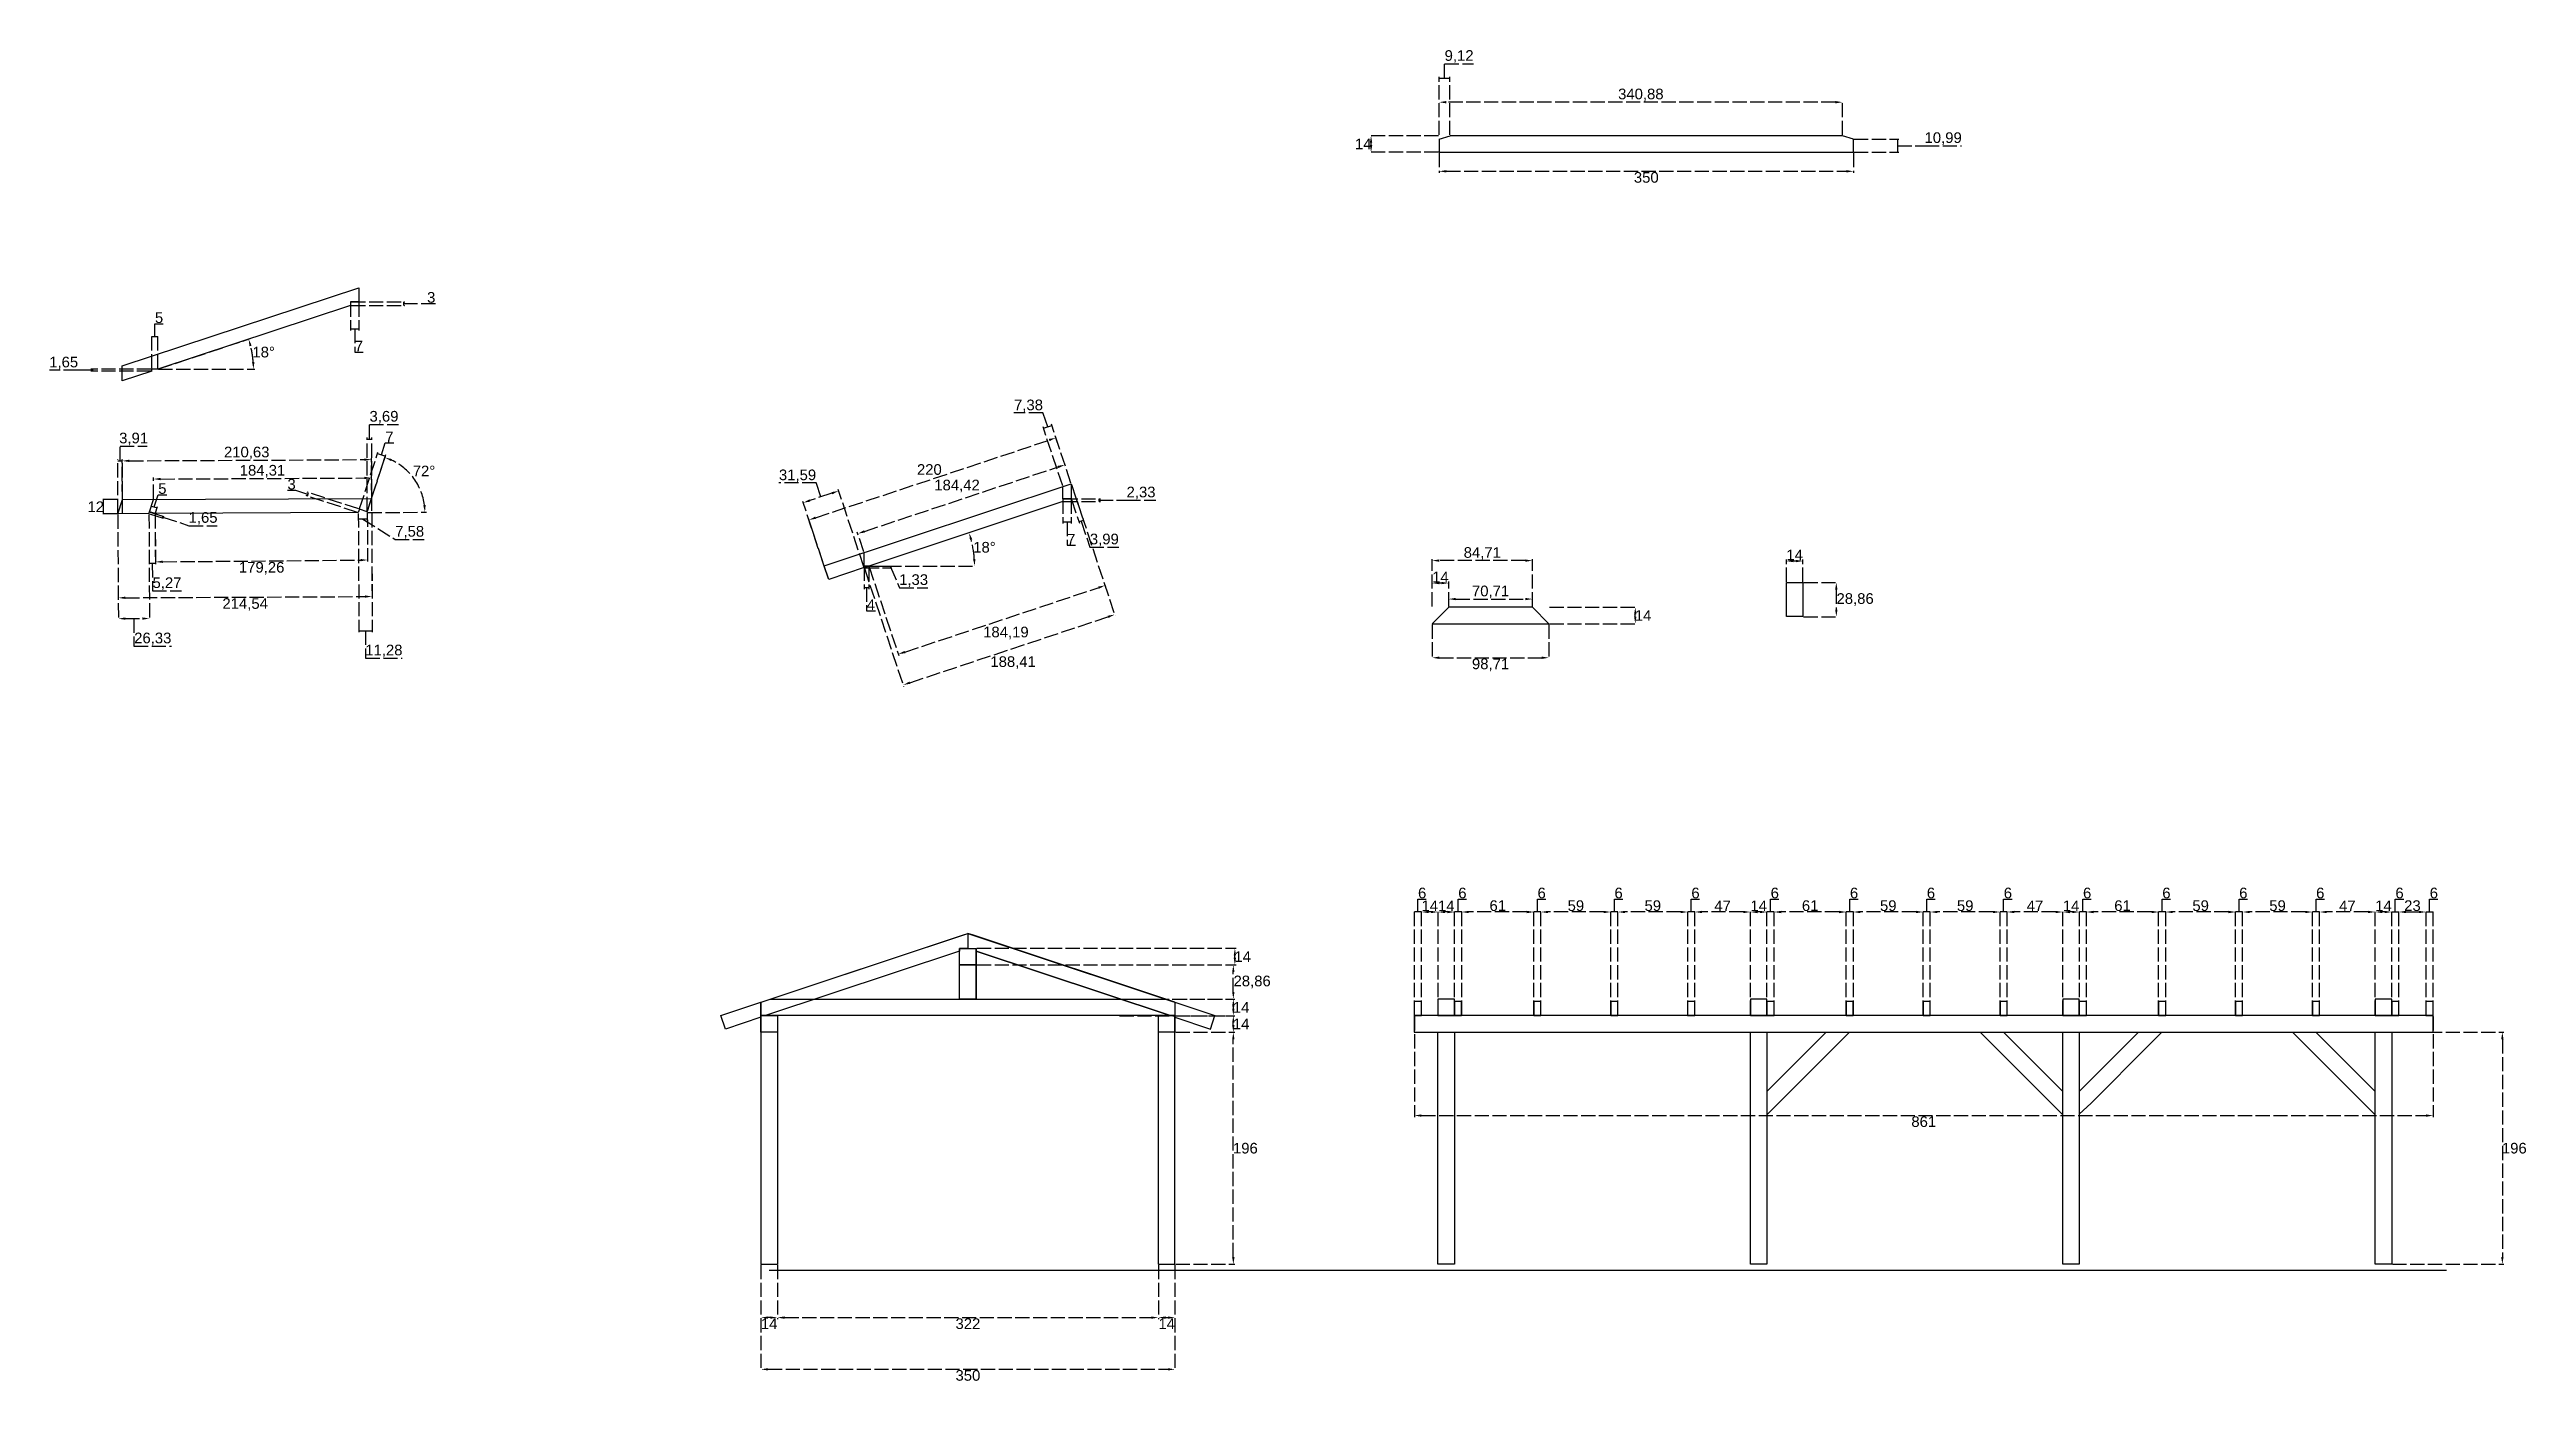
# Model space of a CAD drawing. Header units: millimetres. Extents: x 1435 to 6169, y 1613 to 2820.
# Drawn here: x 1435 to 3528, y 1694 to 2820 of the extents above; entities that cross this region are included whole.
import ezdxf

# ---------------------------------------------------------------- set-up
doc = ezdxf.new("R2010")
doc.units = ezdxf.units.MM
doc.linetypes.add('ACAD_ISO02W100', pattern=[15, 12, -3])
doc.styles.add('Beschriftung', font='Arial.ttf')
doc.dimstyles.new('ISO-25', dxfattribs={"dimtxt": 9, "dimasz": 6, "dimexe": 1.25, "dimexo": 0.625, "dimtad": 2, "dimtih": 1, "dimtoh": 1, "dimtxsty": 'Beschriftung', "dimcen": 2.5, "dimclrd": 6, "dimclre": 6, "dimclrt": 6, "dimadec": 0, "dimazin": 0, "dimtfac": 1, "dimtmove": 1, "dimatfit": 3, "dimfxl": 1, "dimarcsym": 0})

msp = doc.modelspace()

# ---------------------------------------------------------------- blocks, each defined once
blk = doc.blocks.new('*D1')
at = {"color": 6, "linetype": 'ACAD_ISO02W100', "lineweight": -2, "transparency": 16777216}
for p, q in [((1526.7, 2550), (1604.1, 2575.6)), ((1526.7, 2549.8), (1608.2, 2549.8))]:
    blk.add_line(p, q, dxfattribs=at)
blk.add_arc((1526.1, 2549.8), 80.9, 4.2498, 14.0345, dxfattribs=at)
at = {"color": 6, "transparency": 16777216}
for points in [[(1603.6, 2569.2), (1605.5, 2569.7), (1602.9, 2575.2)], [(1607.8, 2555.9), (1605.8, 2555.8), (1607, 2549.8)]]:
    blk.add_solid(points, dxfattribs=at)
at = {"layer": 'Defpoints', "color": 0, "transparency": 16777216}
for p in [(1606.5, 2558.4), (1496.1, 2539.9), (1521.1, 2549.8), (1521.1, 2548.2), (1526.1, 2549.8)]:
    blk.add_point(p, dxfattribs=at)
at = {"color": 6, "transparency": 16777216, "insert": (1615.6, 2564.2), "char_height": 9, "attachment_point": 5, "style": 'Beschriftung'}
blk.add_mtext('18°', dxfattribs=at)
blk = doc.blocks.new('*D2')
at = {"color": 6, "linetype": 'ACAD_ISO02W100', "lineweight": -2, "transparency": 16777216}
for p, q in [((1458.5, 2549), (1434.6, 2549)), ((1470.9, 2549), (1458.5, 2549)), ((1520.5, 2549.8), (1469.6, 2549.8)), ((1520.5, 2548.2), (1469.6, 2548.2)), ((1470.9, 2549.8), (1470.9, 2548.2)), ((1470.9, 2549.8), (1470.9, 2548.2))]:
    blk.add_line(p, q, dxfattribs=at)
at = {"layer": 'Defpoints', "color": 0, "transparency": 16777216}
for p in [(1470.9, 2548.2), (1521.1, 2549.8), (1521.1, 2548.2)]:
    blk.add_point(p, dxfattribs=at)
at = {"color": 6, "transparency": 16777216, "insert": (1446.6, 2555), "char_height": 9, "attachment_point": 5, "style": 'Beschriftung'}
blk.add_mtext('1,65', dxfattribs=at)
blk = doc.blocks.new('*D3')
at = {"color": 6, "linetype": 'ACAD_ISO02W100', "lineweight": -2, "transparency": 16777216}
for p, q in [((1521.1, 2550.5), (1521.1, 2578.6)), ((1521.1, 2577.4), (1526.1, 2577.4)), ((1521.1, 2577.4), (1526.1, 2577.4)), ((1523.6, 2577.4), (1523.6, 2588.1)), ((1523.6, 2588.1), (1530.8, 2588.1)), ((1526.1, 2550.5), (1526.1, 2578.6))]:
    blk.add_line(p, q, dxfattribs=at)
at = {"layer": 'Defpoints', "color": 0, "transparency": 16777216}
for p in [(1526.1, 2577.4), (1521.1, 2549.8), (1526.1, 2549.8)]:
    blk.add_point(p, dxfattribs=at)
at = {"color": 6, "transparency": 16777216, "insert": (1527.2, 2593.3), "char_height": 9, "attachment_point": 5, "style": 'Beschriftung'}
blk.add_mtext('5', dxfattribs=at)
blk = doc.blocks.new('*D4')
at = {"color": 6, "linetype": 'ACAD_ISO02W100', "lineweight": -2, "transparency": 16777216}
for p, q in [((1707, 2441.3), (1718.5, 2476.4)), ((1703.6, 2428.7), (1753.1, 2428.9))]:
    blk.add_line(p, q, dxfattribs=at)
blk.add_arc((1703, 2428.7), 48.9, 7.315, 64.9693, dxfattribs=at)
at = {"color": 6, "transparency": 16777216}
for points in [[(1723.3, 2472.1), (1724, 2473.9), (1718.1, 2475.2)], [(1752.5, 2435), (1750.5, 2434.8), (1751.9, 2428.9)]]:
    blk.add_solid(points, dxfattribs=at)
at = {"layer": 'Defpoints', "color": 0, "transparency": 16777216}
for p in [(1695.6, 2428.6), (1703.2, 2429.3), (1706.9, 2440.7), (1747.6, 2448.7), (1523.9, 2427.8)]:
    blk.add_point(p, dxfattribs=at)
at = {"color": 6, "transparency": 16777216, "insert": (1751.1, 2463.8), "char_height": 9, "attachment_point": 5, "style": 'Beschriftung'}
blk.add_mtext('72°', dxfattribs=at)
blk = doc.blocks.new('*D5')
at = {"color": 6, "linetype": 'ACAD_ISO02W100', "lineweight": -2, "transparency": 16777216}
for p, q in [((1492.3, 2427), (1492.7, 2355.4)), ((1706.9, 2428.1), (1707.2, 2356.4)), ((1498.7, 2356.7), (1701.2, 2357.7))]:
    blk.add_line(p, q, dxfattribs=at)
at = {"color": 6, "transparency": 16777216}
for points in [[(1498.7, 2357.7), (1498.7, 2355.7), (1492.7, 2356.6)], [(1701.2, 2358.7), (1701.2, 2356.7), (1707.2, 2357.7)]]:
    blk.add_solid(points, dxfattribs=at)
at = {"layer": 'Defpoints', "color": 0, "transparency": 16777216}
for p in [(1706.9, 2428.7), (1492.3, 2427.6), (1707.2, 2357.7)]:
    blk.add_point(p, dxfattribs=at)
at = {"color": 6, "transparency": 16777216, "insert": (1600, 2351), "char_height": 9, "attachment_point": 5, "style": 'Beschriftung'}
blk.add_mtext('214,54', dxfattribs=at)
blk = doc.blocks.new('*D6')
at = {"color": 6, "linetype": 'ACAD_ISO02W100', "lineweight": -2, "transparency": 16777216}
for p, q in [((1491.7, 2439.6), (1479, 2439.6)), ((1480.3, 2427.6), (1480.3, 2439.6)), ((1491.7, 2427.6), (1479, 2427.6))]:
    blk.add_line(p, q, dxfattribs=at)
at = {"layer": 'Defpoints', "color": 0, "transparency": 16777216}
for p in [(1480.3, 2439.6), (1492.3, 2439.6), (1492.3, 2427.6)]:
    blk.add_point(p, dxfattribs=at)
at = {"color": 6, "transparency": 16777216, "insert": (1473.7, 2433.6), "char_height": 9, "attachment_point": 5, "style": 'Beschriftung'}
blk.add_mtext('12', dxfattribs=at)
blk = doc.blocks.new('*D7')
at = {"color": 6, "linetype": 'ACAD_ISO02W100', "lineweight": -2, "transparency": 16777216}
for p, q in [((1492.3, 2427), (1492.8, 2337.8)), ((1518.7, 2427.1), (1519.1, 2337.9)), ((1498.8, 2339.1), (1513.1, 2339.1)), ((1505.9, 2339.1), (1506, 2315.9)), ((1506, 2315.9), (1537.8, 2315.9))]:
    blk.add_line(p, q, dxfattribs=at)
at = {"color": 6, "transparency": 16777216}
for points in [[(1498.8, 2340.1), (1498.8, 2338.1), (1492.8, 2339)], [(1513.1, 2340.1), (1513.1, 2338.1), (1519.1, 2339.2)]]:
    blk.add_solid(points, dxfattribs=at)
at = {"layer": 'Defpoints', "color": 0, "transparency": 16777216}
for p in [(1492.3, 2427.6), (1518.6, 2427.8), (1519.1, 2339.2)]:
    blk.add_point(p, dxfattribs=at)
at = {"color": 6, "transparency": 16777216, "insert": (1521.9, 2321.9), "char_height": 9, "attachment_point": 5, "style": 'Beschriftung'}
blk.add_mtext('26,33', dxfattribs=at)
blk = doc.blocks.new('*D8')
at = {"color": 6, "linetype": 'ACAD_ISO02W100', "lineweight": -2, "transparency": 16777216}
for p, q in [((1703.2, 2428.7), (1703.5, 2387.3)), ((1523.9, 2427.2), (1524.3, 2385.8)), ((1530.3, 2387.1), (1697.5, 2388.5))]:
    blk.add_line(p, q, dxfattribs=at)
at = {"color": 6, "transparency": 16777216}
for points in [[(1530.3, 2388.1), (1530.3, 2386.1), (1524.3, 2387)], [(1697.5, 2389.5), (1697.5, 2387.5), (1703.5, 2388.6)]]:
    blk.add_solid(points, dxfattribs=at)
at = {"layer": 'Defpoints', "color": 0, "transparency": 16777216}
for p in [(1703.2, 2429.3), (1523.9, 2427.8), (1703.5, 2388.6)]:
    blk.add_point(p, dxfattribs=at)
at = {"color": 6, "transparency": 16777216, "insert": (1613.9, 2381.6), "char_height": 9, "attachment_point": 5, "style": 'Beschriftung'}
blk.add_mtext('179,26', dxfattribs=at)
blk = doc.blocks.new('*D9')
at = {"color": 6, "linetype": 'ACAD_ISO02W100', "lineweight": -2, "transparency": 16777216}
for p, q in [((1695.6, 2428), (1696.1, 2327.5)), ((1706.9, 2428.1), (1707.4, 2327.6)), ((1696.1, 2328.8), (1707.4, 2328.8)), ((1696.1, 2328.8), (1707.4, 2328.8)), ((1701.7, 2328.8), (1701.8, 2305.6)), ((1701.8, 2305.6), (1732.6, 2305.6))]:
    blk.add_line(p, q, dxfattribs=at)
at = {"layer": 'Defpoints', "color": 0, "transparency": 16777216}
for p in [(1695.6, 2428.6), (1706.9, 2428.7), (1707.4, 2328.8)]:
    blk.add_point(p, dxfattribs=at)
at = {"color": 6, "transparency": 16777216, "insert": (1717.2, 2311.7), "char_height": 9, "attachment_point": 5, "style": 'Beschriftung'}
blk.add_mtext('11,28', dxfattribs=at)
blk = doc.blocks.new('*D10')
at = {"color": 6, "linetype": 'ACAD_ISO02W100', "lineweight": -2, "transparency": 16777216}
for p, q in [((1522.5, 2440.4), (1522.5, 2458.3)), ((1528.5, 2457), (1700.8, 2457.9)), ((1706.9, 2441.3), (1706.8, 2459.2))]:
    blk.add_line(p, q, dxfattribs=at)
at = {"color": 6, "transparency": 16777216}
for points in [[(1528.5, 2458), (1528.5, 2456), (1522.5, 2457)], [(1700.8, 2458.9), (1700.8, 2456.9), (1706.8, 2457.9)]]:
    blk.add_solid(points, dxfattribs=at)
at = {"layer": 'Defpoints', "color": 0, "transparency": 16777216}
for p in [(1706.8, 2457.9), (1522.6, 2439.8), (1706.9, 2440.7)]:
    blk.add_point(p, dxfattribs=at)
at = {"color": 6, "transparency": 16777216, "insert": (1614.6, 2463.6), "char_height": 9, "attachment_point": 5, "style": 'Beschriftung'}
blk.add_mtext('184,31', dxfattribs=at)
blk = doc.blocks.new('*D11')
at = {"color": 6, "linetype": 'ACAD_ISO02W100', "lineweight": -2, "transparency": 16777216}
for p, q in [((1496.2, 2440.3), (1496.1, 2473.6)), ((1502.1, 2472.4), (1700.7, 2473.4)), ((1706.9, 2441.3), (1706.7, 2474.6))]:
    blk.add_line(p, q, dxfattribs=at)
at = {"color": 6, "transparency": 16777216}
for points in [[(1502.1, 2473.4), (1502.1, 2471.4), (1496.1, 2472.3)], [(1700.7, 2474.4), (1700.7, 2472.4), (1706.7, 2473.4)]]:
    blk.add_solid(points, dxfattribs=at)
at = {"layer": 'Defpoints', "color": 0, "transparency": 16777216}
for p in [(1706.7, 2473.4), (1496.2, 2439.7), (1706.9, 2440.7)]:
    blk.add_point(p, dxfattribs=at)
at = {"color": 6, "transparency": 16777216, "insert": (1601.3, 2479), "char_height": 9, "attachment_point": 5, "style": 'Beschriftung'}
blk.add_mtext('210,63', dxfattribs=at)
blk = doc.blocks.new('*D19')
at = {"color": 6, "linetype": 'ACAD_ISO02W100', "lineweight": -2, "transparency": 16777216}
for p, q in [((1689.1, 2606.1), (1689.1, 2582.5)), ((1696.1, 2606.1), (1696.1, 2582.5)), ((1689.1, 2583.8), (1696.1, 2583.8)), ((1689.1, 2583.8), (1696.1, 2583.8)), ((1692.6, 2583.8), (1692.6, 2564.2)), ((1692.6, 2564.2), (1699.7, 2564.2))]:
    blk.add_line(p, q, dxfattribs=at)
at = {"layer": 'Defpoints', "color": 0, "transparency": 16777216}
for p in [(1689.1, 2606.7), (1696.1, 2606.7), (1696.1, 2583.8)]:
    blk.add_point(p, dxfattribs=at)
at = {"color": 6, "transparency": 16777216, "insert": (1696.1, 2569.3), "char_height": 9, "attachment_point": 5, "style": 'Beschriftung'}
blk.add_mtext('7', dxfattribs=at)
blk = doc.blocks.new('*D20')
at = {"color": 6, "linetype": 'ACAD_ISO02W100', "lineweight": -2, "transparency": 16777216}
for p, q in [((1689.7, 2606.7), (1735, 2606.7)), ((1689.7, 2603.7), (1735, 2603.7)), ((1733.7, 2606.7), (1733.7, 2603.7)), ((1733.7, 2606.7), (1733.7, 2603.7)), ((1733.7, 2605.2), (1753.7, 2605.2)), ((1753.7, 2605.2), (1760.8, 2605.2))]:
    blk.add_line(p, q, dxfattribs=at)
at = {"layer": 'Defpoints', "color": 0, "transparency": 16777216}
for p in [(1689.1, 2606.7), (1689.1, 2603.7), (1733.7, 2603.7)]:
    blk.add_point(p, dxfattribs=at)
at = {"color": 6, "transparency": 16777216, "insert": (1757.2, 2610.4), "char_height": 9, "attachment_point": 5, "style": 'Beschriftung'}
blk.add_mtext('3', dxfattribs=at)
blk = doc.blocks.new('*D134')
at = {"color": 6, "linetype": 'ACAD_ISO02W100', "lineweight": -2, "transparency": 16777216}
for p, q in [((1703.2, 2430), (1703.2, 2492)), ((1705, 2490.8), (1705, 2503.2)), ((1705, 2503.2), (1729.6, 2503.2)), ((1706.9, 2430), (1706.9, 2492)), ((1703.2, 2490.8), (1706.9, 2490.8)), ((1703.2, 2490.8), (1706.9, 2490.8))]:
    blk.add_line(p, q, dxfattribs=at)
at = {"layer": 'Defpoints', "color": 0, "transparency": 16777216}
for p in [(1706.9, 2490.8), (1703.2, 2429.3), (1706.9, 2429.3)]:
    blk.add_point(p, dxfattribs=at)
at = {"color": 6, "transparency": 16777216, "insert": (1717.3, 2509.2), "char_height": 9, "attachment_point": 5, "style": 'Beschriftung'}
blk.add_mtext('3,69', dxfattribs=at)
blk = doc.blocks.new('*D135')
at = {"color": 6, "linetype": 'ACAD_ISO02W100', "lineweight": -2, "transparency": 16777216}
for p, q in [((1492.3, 2428.3), (1492.3, 2473.6)), ((1492.3, 2472.3), (1496.2, 2472.3)), ((1492.3, 2472.3), (1496.2, 2472.3)), ((1494.3, 2472.3), (1494.3, 2484.7)), ((1494.3, 2484.7), (1517.2, 2484.7)), ((1496.2, 2428.3), (1496.2, 2473.6))]:
    blk.add_line(p, q, dxfattribs=at)
at = {"layer": 'Defpoints', "color": 0, "transparency": 16777216}
for p in [(1496.2, 2472.3), (1492.3, 2427.6), (1496.2, 2427.7)]:
    blk.add_point(p, dxfattribs=at)
at = {"color": 6, "transparency": 16777216, "insert": (1505.7, 2490.8), "char_height": 9, "attachment_point": 5, "style": 'Beschriftung'}
blk.add_mtext('3,91', dxfattribs=at)
blk = doc.blocks.new('*D136')
at = {"color": 6, "linetype": 'ACAD_ISO02W100', "lineweight": -2, "transparency": 16777216}
for p, q in [((1518.7, 2427.1), (1518.9, 2384.5)), ((1523.9, 2427.2), (1524.1, 2384.5)), ((1518.9, 2385.8), (1524.1, 2385.8)), ((1518.9, 2385.8), (1524.1, 2385.8)), ((1521.5, 2385.8), (1521.6, 2362.6)), ((1521.6, 2362.6), (1546.2, 2362.6))]:
    blk.add_line(p, q, dxfattribs=at)
at = {"layer": 'Defpoints', "color": 0, "transparency": 16777216}
for p in [(1518.6, 2427.8), (1523.9, 2427.8), (1524.1, 2385.8)]:
    blk.add_point(p, dxfattribs=at)
at = {"color": 6, "transparency": 16777216, "insert": (1533.9, 2368.6), "char_height": 9, "attachment_point": 5, "style": 'Beschriftung'}
blk.add_mtext('5,27', dxfattribs=at)
blk = doc.blocks.new('*D137')
at = {"color": 6, "linetype": 'ACAD_ISO02W100', "lineweight": -2, "transparency": 16777216}
for p, q in [((1703.2, 2428.7), (1703.2, 2421.9)), ((1695.6, 2428), (1695.6, 2421.9)), ((1703.2, 2423.2), (1695.6, 2423.2)), ((1703.2, 2423.2), (1695.6, 2423.2)), ((1699.4, 2423.2), (1726.7, 2406)), ((1726.7, 2406), (1751.3, 2406))]:
    blk.add_line(p, q, dxfattribs=at)
at = {"layer": 'Defpoints', "color": 0, "transparency": 16777216}
for p in [(1695.6, 2428.6), (1703.2, 2429.3), (1695.6, 2423.2)]:
    blk.add_point(p, dxfattribs=at)
at = {"color": 6, "transparency": 16777216, "insert": (1739, 2412), "char_height": 9, "attachment_point": 5, "style": 'Beschriftung'}
blk.add_mtext('7,58', dxfattribs=at)
blk = doc.blocks.new('*D138')
at = {"color": 6, "linetype": 'ACAD_ISO02W100', "lineweight": -2, "transparency": 16777216}
for p, q in [((1519.8, 2429.1), (1531.8, 2425.2)), ((1519.2, 2427.6), (1531.3, 2423.6)), ((1530.1, 2424), (1530.7, 2425.6)), ((1530.1, 2424), (1530.7, 2425.6)), ((1530.4, 2424.8), (1552.5, 2417.6)), ((1552.5, 2417.6), (1576.3, 2417.6))]:
    blk.add_line(p, q, dxfattribs=at)
at = {"layer": 'Defpoints', "color": 0, "transparency": 16777216}
for p in [(1519.2, 2429.3), (1518.6, 2427.8), (1530.7, 2425.6)]:
    blk.add_point(p, dxfattribs=at)
at = {"color": 6, "transparency": 16777216, "insert": (1564.4, 2423.7), "char_height": 9, "attachment_point": 5, "style": 'Beschriftung'}
blk.add_mtext('1,65', dxfattribs=at)
blk = doc.blocks.new('*D139')
at = {"color": 6, "linetype": 'ACAD_ISO02W100', "lineweight": -2, "transparency": 16777216}
for p, q in [((1642.8, 2447.4), (1635.7, 2447.4)), ((1653, 2444), (1642.8, 2447.4)), ((1695, 2428.8), (1651.4, 2443)), ((1695.9, 2431.7), (1652.3, 2445.9)), ((1652.6, 2442.6), (1653.5, 2445.5)), ((1652.6, 2442.6), (1653.5, 2445.5))]:
    blk.add_line(p, q, dxfattribs=at)
at = {"layer": 'Defpoints', "color": 0, "transparency": 16777216}
for p in [(1653.5, 2445.5), (1695.6, 2428.6), (1696.5, 2431.5)]:
    blk.add_point(p, dxfattribs=at)
at = {"color": 6, "transparency": 16777216, "insert": (1639.2, 2452.6), "char_height": 9, "attachment_point": 5, "style": 'Beschriftung'}
blk.add_mtext('3', dxfattribs=at)
blk = doc.blocks.new('*D140')
at = {"color": 6, "linetype": 'ACAD_ISO02W100', "lineweight": -2, "transparency": 16777216}
for p, q in [((1696.7, 2432.1), (1712.2, 2479.7)), ((1703.4, 2429.9), (1718.8, 2477.6)), ((1711.8, 2478.6), (1718.5, 2476.4)), ((1711.8, 2478.6), (1718.5, 2476.4)), ((1715.1, 2477.5), (1718.4, 2487.5)), ((1718.4, 2487.5), (1725.5, 2487.5))]:
    blk.add_line(p, q, dxfattribs=at)
at = {"layer": 'Defpoints', "color": 0, "transparency": 16777216}
for p in [(1718.5, 2476.4), (1696.5, 2431.5), (1703.2, 2429.3)]:
    blk.add_point(p, dxfattribs=at)
at = {"color": 6, "transparency": 16777216, "insert": (1721.9, 2492.6), "char_height": 9, "attachment_point": 5, "style": 'Beschriftung'}
blk.add_mtext('7', dxfattribs=at)
blk = doc.blocks.new('*D141')
at = {"color": 6, "linetype": 'ACAD_ISO02W100', "lineweight": -2, "transparency": 16777216}
for p, q in [((1519.4, 2429.9), (1521.1, 2435.4)), ((1520.8, 2434.2), (1525.5, 2432.7)), ((1520.8, 2434.2), (1525.5, 2432.7)), ((1523.1, 2433.5), (1526.4, 2443.7)), ((1524.1, 2428.4), (1525.9, 2433.9)), ((1526.4, 2443.7), (1533.7, 2443.7))]:
    blk.add_line(p, q, dxfattribs=at)
at = {"layer": 'Defpoints', "color": 0, "transparency": 16777216}
for p in [(1519.2, 2429.3), (1525.5, 2432.7), (1523.9, 2427.8)]:
    blk.add_point(p, dxfattribs=at)
at = {"color": 6, "transparency": 16777216, "insert": (1530, 2448.9), "char_height": 9, "attachment_point": 5, "style": 'Beschriftung'}
blk.add_mtext('5', dxfattribs=at)
blk = doc.blocks.new('*D14')
at = {"color": 6, "linetype": 'ACAD_ISO02W100', "lineweight": -2, "transparency": 16777216}
for p, q in [((2609.1, 2732.5), (2609.1, 2715.8)), ((2959.1, 2732.5), (2959.1, 2715.8)), ((2615.1, 2717), (2953.1, 2717))]:
    blk.add_line(p, q, dxfattribs=at)
at = {"color": 6, "transparency": 16777216}
for points in [[(2615.1, 2718), (2615.1, 2716), (2609.1, 2717)], [(2953.1, 2718), (2953.1, 2716), (2959.1, 2717)]]:
    blk.add_solid(points, dxfattribs=at)
at = {"layer": 'Defpoints', "color": 0, "transparency": 16777216}
for p in [(2609.1, 2733.1), (2959.1, 2733.1), (2959.1, 2717)]:
    blk.add_point(p, dxfattribs=at)
at = {"color": 6, "transparency": 16777216, "insert": (2784.1, 2711.8), "char_height": 9, "attachment_point": 5, "style": 'Beschriftung'}
blk.add_mtext('350', dxfattribs=at)
blk = doc.blocks.new('*D15')
at = {"color": 6, "linetype": 'ACAD_ISO02W100', "lineweight": -2, "transparency": 16777216}
for p, q in [((2959.7, 2744.1), (2997.6, 2744.1)), ((2996.4, 2744.1), (2996.4, 2733.1)), ((2996.4, 2744.1), (2996.4, 2733.1)), ((2959.7, 2733.1), (2997.6, 2733.1)), ((2996.4, 2738.6), (3019.6, 2738.6)), ((3019.6, 2738.6), (3050.4, 2738.6))]:
    blk.add_line(p, q, dxfattribs=at)
at = {"layer": 'Defpoints', "color": 0, "transparency": 16777216}
for p in [(2959.1, 2744.1), (2959.1, 2733.1), (2996.4, 2733.1)]:
    blk.add_point(p, dxfattribs=at)
at = {"color": 6, "transparency": 16777216, "insert": (3035, 2744.6), "char_height": 9, "attachment_point": 5, "style": 'Beschriftung'}
blk.add_mtext('10,99', dxfattribs=at)
blk = doc.blocks.new('*D16')
at = {"color": 6, "linetype": 'ACAD_ISO02W100', "lineweight": -2, "transparency": 16777216}
for p, q in [((2609.1, 2747.7), (2609.1, 2776.7)), ((2944, 2775.4), (2615.1, 2775.4)), ((2950, 2747.7), (2950, 2776.7))]:
    blk.add_line(p, q, dxfattribs=at)
at = {"color": 6, "transparency": 16777216}
for points in [[(2615.1, 2776.4), (2615.1, 2774.4), (2609.1, 2775.4)], [(2944, 2776.4), (2944, 2774.4), (2950, 2775.4)]]:
    blk.add_solid(points, dxfattribs=at)
at = {"layer": 'Defpoints', "color": 0, "transparency": 16777216}
for p in [(2609.1, 2775.4), (2609.1, 2747.1), (2950, 2747.1)]:
    blk.add_point(p, dxfattribs=at)
at = {"color": 6, "transparency": 16777216, "insert": (2779.5, 2781.5), "char_height": 9, "attachment_point": 5, "style": 'Beschriftung'}
blk.add_mtext('340,88', dxfattribs=at)
blk = doc.blocks.new('*D17')
at = {"color": 6, "linetype": 'ACAD_ISO02W100', "lineweight": -2, "transparency": 16777216}
for p, q in [((2613.7, 2795.5), (2613.7, 2807.9)), ((2613.7, 2807.9), (2638.2, 2807.9)), ((2609.1, 2747.7), (2609.1, 2796.8)), ((2618.2, 2795.5), (2609.1, 2795.5)), ((2618.2, 2795.5), (2609.1, 2795.5)), ((2618.2, 2747.7), (2618.2, 2796.8))]:
    blk.add_line(p, q, dxfattribs=at)
at = {"layer": 'Defpoints', "color": 0, "transparency": 16777216}
for p in [(2609.1, 2795.5), (2609.1, 2747.1), (2618.2, 2747.1)]:
    blk.add_point(p, dxfattribs=at)
at = {"color": 6, "transparency": 16777216, "insert": (2625.9, 2814), "char_height": 9, "attachment_point": 5, "style": 'Beschriftung'}
blk.add_mtext('9,12', dxfattribs=at)
blk = doc.blocks.new('*D18')
at = {"color": 6, "linetype": 'ACAD_ISO02W100', "lineweight": -2, "transparency": 16777216}
for p, q in [((2608.5, 2747.1), (2550.3, 2747.1)), ((2608.5, 2733.1), (2550.3, 2733.1)), ((2551.5, 2739.1), (2551.5, 2741.1))]:
    blk.add_line(p, q, dxfattribs=at)
at = {"color": 6, "transparency": 16777216}
for points in [[(2550.5, 2741.1), (2552.5, 2741.1), (2551.5, 2747.1)], [(2550.5, 2739.1), (2552.5, 2739.1), (2551.5, 2733.1)]]:
    blk.add_solid(points, dxfattribs=at)
at = {"layer": 'Defpoints', "color": 0, "transparency": 16777216}
for p in [(2551.5, 2747.1), (2609.1, 2747.1), (2609.1, 2733.1)]:
    blk.add_point(p, dxfattribs=at)
at = {"color": 6, "transparency": 16777216, "insert": (2544.9, 2740.1), "char_height": 9, "attachment_point": 5, "style": 'Beschriftung'}
blk.add_mtext('14', dxfattribs=at)
blk = doc.blocks.new('*D23')
at = {"color": 6, "linetype": 'ACAD_ISO02W100', "lineweight": -2, "transparency": 16777216}
for p, q in [((2603.1, 2334.1), (2603.1, 2304.8)), ((2701.8, 2334.1), (2701.8, 2304.8)), ((2609.1, 2306), (2695.8, 2306))]:
    blk.add_line(p, q, dxfattribs=at)
at = {"color": 6, "transparency": 16777216}
for points in [[(2609.1, 2307), (2609.1, 2305), (2603.1, 2306)], [(2695.8, 2307), (2695.8, 2305), (2701.8, 2306)]]:
    blk.add_solid(points, dxfattribs=at)
at = {"layer": 'Defpoints', "color": 0, "transparency": 16777216}
for p in [(2603.1, 2334.7), (2701.8, 2334.7), (2701.8, 2306)]:
    blk.add_point(p, dxfattribs=at)
at = {"color": 6, "transparency": 16777216, "insert": (2652.5, 2300), "char_height": 9, "attachment_point": 5, "style": 'Beschriftung'}
blk.add_mtext('98,71', dxfattribs=at)
blk = doc.blocks.new('*D24')
at = {"color": 6, "linetype": 'ACAD_ISO02W100', "lineweight": -2, "transparency": 16777216}
for p, q in [((2603.1, 2349.4), (2603.1, 2370.3)), ((2611.1, 2369.1), (2609.1, 2369.1)), ((2617.1, 2349.4), (2617.1, 2370.3))]:
    blk.add_line(p, q, dxfattribs=at)
at = {"color": 6, "transparency": 16777216}
for points in [[(2609.1, 2370.1), (2609.1, 2368.1), (2603.1, 2369.1)], [(2611.1, 2370.1), (2611.1, 2368.1), (2617.1, 2369.1)]]:
    blk.add_solid(points, dxfattribs=at)
at = {"layer": 'Defpoints', "color": 0, "transparency": 16777216}
for p in [(2603.1, 2369.1), (2603.1, 2348.7), (2617.1, 2348.7)]:
    blk.add_point(p, dxfattribs=at)
at = {"color": 6, "transparency": 16777216, "insert": (2610.1, 2374.2), "char_height": 9, "attachment_point": 5, "style": 'Beschriftung'}
blk.add_mtext('14', dxfattribs=at)
blk = doc.blocks.new('*D25')
at = {"color": 6, "linetype": 'ACAD_ISO02W100', "lineweight": -2, "transparency": 16777216}
for p, q in [((2603.1, 2349.4), (2603.1, 2389.3)), ((2681.8, 2388.1), (2609.1, 2388.1)), ((2687.8, 2349.4), (2687.8, 2389.3))]:
    blk.add_line(p, q, dxfattribs=at)
at = {"color": 6, "transparency": 16777216}
for points in [[(2609.1, 2389.1), (2609.1, 2387.1), (2603.1, 2388.1)], [(2681.8, 2389.1), (2681.8, 2387.1), (2687.8, 2388.1)]]:
    blk.add_solid(points, dxfattribs=at)
at = {"layer": 'Defpoints', "color": 0, "transparency": 16777216}
for p in [(2603.1, 2388.1), (2603.1, 2348.7), (2687.8, 2348.7)]:
    blk.add_point(p, dxfattribs=at)
at = {"color": 6, "transparency": 16777216, "insert": (2645.5, 2394.1), "char_height": 9, "attachment_point": 5, "style": 'Beschriftung'}
blk.add_mtext('84,71', dxfattribs=at)
blk = doc.blocks.new('*D26')
at = {"color": 6, "linetype": 'ACAD_ISO02W100', "lineweight": -2, "transparency": 16777216}
for p, q in [((2702.4, 2348.7), (2776.1, 2348.7)), ((2702.4, 2334.7), (2776.1, 2334.7)), ((2774.8, 2340.7), (2774.8, 2342.7))]:
    blk.add_line(p, q, dxfattribs=at)
at = {"color": 6, "transparency": 16777216}
for points in [[(2773.8, 2342.7), (2775.8, 2342.7), (2774.8, 2348.7)], [(2773.8, 2340.7), (2775.8, 2340.7), (2774.8, 2334.7)]]:
    blk.add_solid(points, dxfattribs=at)
at = {"layer": 'Defpoints', "color": 0, "transparency": 16777216}
for p in [(2701.8, 2348.7), (2774.8, 2348.7), (2701.8, 2334.7)]:
    blk.add_point(p, dxfattribs=at)
at = {"color": 6, "transparency": 16777216, "insert": (2781.4, 2341.7), "char_height": 9, "attachment_point": 5, "style": 'Beschriftung'}
blk.add_mtext('14', dxfattribs=at)
blk = doc.blocks.new('*D31')
at = {"color": 6, "linetype": 'ACAD_ISO02W100', "lineweight": -2, "transparency": 16777216}
for p, q in [((2917.1, 2369.6), (2945.9, 2369.6)), ((2944.7, 2363.6), (2944.7, 2346.7)), ((2917.1, 2340.7), (2945.9, 2340.7))]:
    blk.add_line(p, q, dxfattribs=at)
at = {"color": 6, "transparency": 16777216}
for points in [[(2943.7, 2363.6), (2945.7, 2363.6), (2944.7, 2369.6)], [(2943.7, 2346.7), (2945.7, 2346.7), (2944.7, 2340.7)]]:
    blk.add_solid(points, dxfattribs=at)
at = {"layer": 'Defpoints', "color": 0, "transparency": 16777216}
for p in [(2916.5, 2369.6), (2916.5, 2340.7), (2944.7, 2340.7)]:
    blk.add_point(p, dxfattribs=at)
at = {"color": 6, "transparency": 16777216, "insert": (2960.6, 2355.2), "char_height": 9, "attachment_point": 5, "style": 'Beschriftung'}
blk.add_mtext('28,86', dxfattribs=at)
blk = doc.blocks.new('*D32')
at = {"color": 6, "linetype": 'ACAD_ISO02W100', "lineweight": -2, "transparency": 16777216}
for p, q in [((2902.5, 2370.2), (2902.5, 2389)), ((2910.5, 2387.7), (2908.5, 2387.7)), ((2916.5, 2370.2), (2916.5, 2389))]:
    blk.add_line(p, q, dxfattribs=at)
at = {"color": 6, "transparency": 16777216}
for points in [[(2908.5, 2388.7), (2908.5, 2386.7), (2902.5, 2387.7)], [(2910.5, 2388.7), (2910.5, 2386.7), (2916.5, 2387.7)]]:
    blk.add_solid(points, dxfattribs=at)
at = {"layer": 'Defpoints', "color": 0, "transparency": 16777216}
for p in [(2902.5, 2387.7), (2902.5, 2369.6), (2916.5, 2369.6)]:
    blk.add_point(p, dxfattribs=at)
at = {"color": 6, "transparency": 16777216, "insert": (2909.5, 2392.9), "char_height": 9, "attachment_point": 5, "style": 'Beschriftung'}
blk.add_mtext('14', dxfattribs=at)
blk = doc.blocks.new('*D33')
at = {"color": 6, "linetype": 'ACAD_ISO02W100', "lineweight": -2, "transparency": 16777216}
for p, q in [((2617.1, 2349.4), (2617.1, 2356.8)), ((2623.1, 2355.6), (2681.8, 2355.6)), ((2687.8, 2349.4), (2687.8, 2356.8))]:
    blk.add_line(p, q, dxfattribs=at)
at = {"color": 6, "transparency": 16777216}
for points in [[(2623.1, 2356.6), (2623.1, 2354.6), (2617.1, 2355.6)], [(2681.8, 2356.6), (2681.8, 2354.6), (2687.8, 2355.6)]]:
    blk.add_solid(points, dxfattribs=at)
at = {"layer": 'Defpoints', "color": 0, "transparency": 16777216}
for p in [(2617.1, 2348.7), (2687.8, 2355.6), (2687.8, 2348.7)]:
    blk.add_point(p, dxfattribs=at)
at = {"color": 6, "transparency": 16777216, "insert": (2652.5, 2361.6), "char_height": 9, "attachment_point": 5, "style": 'Beschriftung'}
blk.add_mtext('70,71', dxfattribs=at)
blk = doc.blocks.new('*D76')
at = {"color": 6, "linetype": 'ACAD_ISO02W100', "lineweight": -2, "transparency": 16777216}
for p, q in [((2608.1, 2004.3), (2608.1, 2092.5)), ((2616.1, 2091.2), (2614.1, 2091.2)), ((2622.1, 2004.3), (2622.1, 2092.5))]:
    blk.add_line(p, q, dxfattribs=at)
at = {"color": 6, "transparency": 16777216}
for points in [[(2614.1, 2092.2), (2614.1, 2090.2), (2608.1, 2091.2)], [(2616.1, 2092.2), (2616.1, 2090.2), (2622.1, 2091.2)]]:
    blk.add_solid(points, dxfattribs=at)
at = {"layer": 'Defpoints', "color": 0, "transparency": 16777216}
for p in [(2608.1, 2091.2), (2608.1, 2003.6), (2622.1, 2003.6)]:
    blk.add_point(p, dxfattribs=at)
at = {"color": 6, "transparency": 16777216, "insert": (2615.1, 2096.4), "char_height": 9, "attachment_point": 5, "style": 'Beschriftung'}
blk.add_mtext('14', dxfattribs=at)
blk = doc.blocks.new('*D77')
at = {"color": 6, "linetype": 'ACAD_ISO02W100', "lineweight": -2, "transparency": 16777216}
for p, q in [((2625.1, 2091.2), (2625.1, 2102)), ((2625.1, 2102), (2632.2, 2102)), ((2622.1, 2004.3), (2622.1, 2092.5)), ((2628.1, 2091.2), (2622.1, 2091.2)), ((2628.1, 2091.2), (2622.1, 2091.2)), ((2628.1, 2004.3), (2628.1, 2092.5))]:
    blk.add_line(p, q, dxfattribs=at)
at = {"layer": 'Defpoints', "color": 0, "transparency": 16777216}
for p in [(2622.1, 2091.2), (2622.1, 2003.6), (2628.1, 2003.6)]:
    blk.add_point(p, dxfattribs=at)
at = {"color": 6, "transparency": 16777216, "insert": (2628.7, 2107.2), "char_height": 9, "attachment_point": 5, "style": 'Beschriftung'}
blk.add_mtext('6', dxfattribs=at)
blk = doc.blocks.new('*D78')
at = {"color": 6, "linetype": 'ACAD_ISO02W100', "lineweight": -2, "transparency": 16777216}
for p, q in [((2628.1, 2004.3), (2628.1, 2092.5)), ((2683.1, 2091.2), (2634.1, 2091.2)), ((2689.1, 2004.3), (2689.1, 2092.5))]:
    blk.add_line(p, q, dxfattribs=at)
at = {"color": 6, "transparency": 16777216}
for points in [[(2634.1, 2092.2), (2634.1, 2090.2), (2628.1, 2091.2)], [(2683.1, 2092.2), (2683.1, 2090.2), (2689.1, 2091.2)]]:
    blk.add_solid(points, dxfattribs=at)
at = {"layer": 'Defpoints', "color": 0, "transparency": 16777216}
for p in [(2628.1, 2091.2), (2628.1, 2003.6), (2689.1, 2003.6)]:
    blk.add_point(p, dxfattribs=at)
at = {"color": 6, "transparency": 16777216, "insert": (2658.6, 2096.5), "char_height": 9, "attachment_point": 5, "style": 'Beschriftung'}
blk.add_mtext('61', dxfattribs=at)
blk = doc.blocks.new('*D79')
at = {"color": 6, "linetype": 'ACAD_ISO02W100', "lineweight": -2, "transparency": 16777216}
for p, q in [((2692.1, 2091.2), (2692.1, 2102)), ((2692.1, 2102), (2699.2, 2102)), ((2689.1, 2004.3), (2689.1, 2092.5)), ((2695.1, 2091.2), (2689.1, 2091.2)), ((2695.1, 2091.2), (2689.1, 2091.2)), ((2695.1, 2004.3), (2695.1, 2092.5))]:
    blk.add_line(p, q, dxfattribs=at)
at = {"layer": 'Defpoints', "color": 0, "transparency": 16777216}
for p in [(2689.1, 2091.2), (2689.1, 2003.6), (2695.1, 2003.6)]:
    blk.add_point(p, dxfattribs=at)
at = {"color": 6, "transparency": 16777216, "insert": (2695.7, 2107.2), "char_height": 9, "attachment_point": 5, "style": 'Beschriftung'}
blk.add_mtext('6', dxfattribs=at)
blk = doc.blocks.new('*D80')
at = {"color": 6, "linetype": 'ACAD_ISO02W100', "lineweight": -2, "transparency": 16777216}
for p, q in [((2695.1, 2004.3), (2695.1, 2092.5)), ((2748.1, 2091.2), (2701.1, 2091.2)), ((2754.1, 2004.3), (2754.1, 2092.5))]:
    blk.add_line(p, q, dxfattribs=at)
at = {"color": 6, "transparency": 16777216}
for points in [[(2701.1, 2092.2), (2701.1, 2090.2), (2695.1, 2091.2)], [(2748.1, 2092.2), (2748.1, 2090.2), (2754.1, 2091.2)]]:
    blk.add_solid(points, dxfattribs=at)
at = {"layer": 'Defpoints', "color": 0, "transparency": 16777216}
for p in [(2695.1, 2091.2), (2695.1, 2003.6), (2754.1, 2003.6)]:
    blk.add_point(p, dxfattribs=at)
at = {"color": 6, "transparency": 16777216, "insert": (2724.6, 2096.5), "char_height": 9, "attachment_point": 5, "style": 'Beschriftung'}
blk.add_mtext('59', dxfattribs=at)
blk = doc.blocks.new('*D81')
at = {"color": 6, "linetype": 'ACAD_ISO02W100', "lineweight": -2, "transparency": 16777216}
for p, q in [((2757.1, 2091.2), (2757.1, 2102)), ((2757.1, 2102), (2764.2, 2102)), ((2754.1, 2004.3), (2754.1, 2092.5)), ((2760.1, 2091.2), (2754.1, 2091.2)), ((2760.1, 2091.2), (2754.1, 2091.2)), ((2760.1, 2004.3), (2760.1, 2092.5))]:
    blk.add_line(p, q, dxfattribs=at)
at = {"layer": 'Defpoints', "color": 0, "transparency": 16777216}
for p in [(2754.1, 2091.2), (2754.1, 2003.6), (2760.1, 2003.6)]:
    blk.add_point(p, dxfattribs=at)
at = {"color": 6, "transparency": 16777216, "insert": (2760.7, 2107.2), "char_height": 9, "attachment_point": 5, "style": 'Beschriftung'}
blk.add_mtext('6', dxfattribs=at)
blk = doc.blocks.new('*D82')
at = {"color": 6, "linetype": 'ACAD_ISO02W100', "lineweight": -2, "transparency": 16777216}
for p, q in [((2760.1, 2004.3), (2760.1, 2092.5)), ((2813.1, 2091.2), (2766.1, 2091.2)), ((2819.1, 2004.3), (2819.1, 2092.5))]:
    blk.add_line(p, q, dxfattribs=at)
at = {"color": 6, "transparency": 16777216}
for points in [[(2766.1, 2092.2), (2766.1, 2090.2), (2760.1, 2091.2)], [(2813.1, 2092.2), (2813.1, 2090.2), (2819.1, 2091.2)]]:
    blk.add_solid(points, dxfattribs=at)
at = {"layer": 'Defpoints', "color": 0, "transparency": 16777216}
for p in [(2760.1, 2091.2), (2760.1, 2003.6), (2819.1, 2003.6)]:
    blk.add_point(p, dxfattribs=at)
at = {"color": 6, "transparency": 16777216, "insert": (2789.6, 2096.5), "char_height": 9, "attachment_point": 5, "style": 'Beschriftung'}
blk.add_mtext('59', dxfattribs=at)
blk = doc.blocks.new('*D83')
at = {"color": 6, "linetype": 'ACAD_ISO02W100', "lineweight": -2, "transparency": 16777216}
for p, q in [((2825.1, 2004.3), (2825.1, 2092.5)), ((2866.1, 2091.2), (2831.1, 2091.2)), ((2872.1, 2004.3), (2872.1, 2092.5))]:
    blk.add_line(p, q, dxfattribs=at)
at = {"color": 6, "transparency": 16777216}
for points in [[(2831.1, 2092.2), (2831.1, 2090.2), (2825.1, 2091.2)], [(2866.1, 2092.2), (2866.1, 2090.2), (2872.1, 2091.2)]]:
    blk.add_solid(points, dxfattribs=at)
at = {"layer": 'Defpoints', "color": 0, "transparency": 16777216}
for p in [(2825.1, 2091.2), (2825.1, 2003.6), (2872.1, 2003.6)]:
    blk.add_point(p, dxfattribs=at)
at = {"color": 6, "transparency": 16777216, "insert": (2848.6, 2096.4), "char_height": 9, "attachment_point": 5, "style": 'Beschriftung'}
blk.add_mtext('47', dxfattribs=at)
blk = doc.blocks.new('*D84')
at = {"color": 6, "linetype": 'ACAD_ISO02W100', "lineweight": -2, "transparency": 16777216}
for p, q in [((2822.1, 2091.2), (2822.1, 2102)), ((2822.1, 2102), (2829.2, 2102)), ((2819.1, 2004.3), (2819.1, 2092.5)), ((2825.1, 2091.2), (2819.1, 2091.2)), ((2825.1, 2091.2), (2819.1, 2091.2)), ((2825.1, 2004.3), (2825.1, 2092.5))]:
    blk.add_line(p, q, dxfattribs=at)
at = {"layer": 'Defpoints', "color": 0, "transparency": 16777216}
for p in [(2819.1, 2091.2), (2819.1, 2003.6), (2825.1, 2003.6)]:
    blk.add_point(p, dxfattribs=at)
at = {"color": 6, "transparency": 16777216, "insert": (2825.7, 2107.2), "char_height": 9, "attachment_point": 5, "style": 'Beschriftung'}
blk.add_mtext('6', dxfattribs=at)
blk = doc.blocks.new('*D85')
at = {"color": 6, "linetype": 'ACAD_ISO02W100', "lineweight": -2, "transparency": 16777216}
for p, q in [((2872.1, 2004.3), (2872.1, 2092.5)), ((2880.1, 2091.2), (2878.1, 2091.2)), ((2886.1, 2004.3), (2886.1, 2092.5))]:
    blk.add_line(p, q, dxfattribs=at)
at = {"color": 6, "transparency": 16777216}
for points in [[(2878.1, 2092.2), (2878.1, 2090.2), (2872.1, 2091.2)], [(2880.1, 2092.2), (2880.1, 2090.2), (2886.1, 2091.2)]]:
    blk.add_solid(points, dxfattribs=at)
at = {"layer": 'Defpoints', "color": 0, "transparency": 16777216}
for p in [(2872.1, 2091.2), (2872.1, 2003.6), (2886.1, 2003.6)]:
    blk.add_point(p, dxfattribs=at)
at = {"color": 6, "transparency": 16777216, "insert": (2879.1, 2096.4), "char_height": 9, "attachment_point": 5, "style": 'Beschriftung'}
blk.add_mtext('14', dxfattribs=at)
blk = doc.blocks.new('*D86')
at = {"color": 6, "linetype": 'ACAD_ISO02W100', "lineweight": -2, "transparency": 16777216}
for p, q in [((2889.1, 2091.2), (2889.1, 2102)), ((2889.1, 2102), (2896.2, 2102)), ((2886.1, 2004.3), (2886.1, 2092.5)), ((2892.1, 2091.2), (2886.1, 2091.2)), ((2892.1, 2091.2), (2886.1, 2091.2)), ((2892.1, 2004.3), (2892.1, 2092.5))]:
    blk.add_line(p, q, dxfattribs=at)
at = {"layer": 'Defpoints', "color": 0, "transparency": 16777216}
for p in [(2886.1, 2091.2), (2886.1, 2003.6), (2892.1, 2003.6)]:
    blk.add_point(p, dxfattribs=at)
at = {"color": 6, "transparency": 16777216, "insert": (2892.7, 2107.2), "char_height": 9, "attachment_point": 5, "style": 'Beschriftung'}
blk.add_mtext('6', dxfattribs=at)
blk = doc.blocks.new('*D87')
at = {"color": 6, "linetype": 'ACAD_ISO02W100', "lineweight": -2, "transparency": 16777216}
for p, q in [((2892.1, 2004.3), (2892.1, 2092.5)), ((2947.1, 2091.2), (2898.1, 2091.2)), ((2953.1, 2004.3), (2953.1, 2092.5))]:
    blk.add_line(p, q, dxfattribs=at)
at = {"color": 6, "transparency": 16777216}
for points in [[(2898.1, 2092.2), (2898.1, 2090.2), (2892.1, 2091.2)], [(2947.1, 2092.2), (2947.1, 2090.2), (2953.1, 2091.2)]]:
    blk.add_solid(points, dxfattribs=at)
at = {"layer": 'Defpoints', "color": 0, "transparency": 16777216}
for p in [(2892.1, 2091.2), (2892.1, 2003.6), (2953.1, 2003.6)]:
    blk.add_point(p, dxfattribs=at)
at = {"color": 6, "transparency": 16777216, "insert": (2922.6, 2096.5), "char_height": 9, "attachment_point": 5, "style": 'Beschriftung'}
blk.add_mtext('61', dxfattribs=at)
blk = doc.blocks.new('*D88')
at = {"color": 6, "linetype": 'ACAD_ISO02W100', "lineweight": -2, "transparency": 16777216}
for p, q in [((2956.1, 2091.2), (2956.1, 2102)), ((2956.1, 2102), (2963.2, 2102)), ((2953.1, 2004.3), (2953.1, 2092.5)), ((2959.1, 2091.2), (2953.1, 2091.2)), ((2959.1, 2091.2), (2953.1, 2091.2)), ((2959.1, 2004.3), (2959.1, 2092.5))]:
    blk.add_line(p, q, dxfattribs=at)
at = {"layer": 'Defpoints', "color": 0, "transparency": 16777216}
for p in [(2953.1, 2091.2), (2953.1, 2003.6), (2959.1, 2003.6)]:
    blk.add_point(p, dxfattribs=at)
at = {"color": 6, "transparency": 16777216, "insert": (2959.7, 2107.2), "char_height": 9, "attachment_point": 5, "style": 'Beschriftung'}
blk.add_mtext('6', dxfattribs=at)
blk = doc.blocks.new('*D89')
at = {"color": 6, "linetype": 'ACAD_ISO02W100', "lineweight": -2, "transparency": 16777216}
for p, q in [((2959.1, 2004.3), (2959.1, 2092.5)), ((3012.1, 2091.2), (2965.1, 2091.2)), ((3018.1, 2004.3), (3018.1, 2092.5))]:
    blk.add_line(p, q, dxfattribs=at)
at = {"color": 6, "transparency": 16777216}
for points in [[(2965.1, 2092.2), (2965.1, 2090.2), (2959.1, 2091.2)], [(3012.1, 2092.2), (3012.1, 2090.2), (3018.1, 2091.2)]]:
    blk.add_solid(points, dxfattribs=at)
at = {"layer": 'Defpoints', "color": 0, "transparency": 16777216}
for p in [(2959.1, 2091.2), (2959.1, 2003.6), (3018.1, 2003.6)]:
    blk.add_point(p, dxfattribs=at)
at = {"color": 6, "transparency": 16777216, "insert": (2988.6, 2096.5), "char_height": 9, "attachment_point": 5, "style": 'Beschriftung'}
blk.add_mtext('59', dxfattribs=at)
blk = doc.blocks.new('*D90')
at = {"color": 6, "linetype": 'ACAD_ISO02W100', "lineweight": -2, "transparency": 16777216}
for p, q in [((3021.1, 2091.2), (3021.1, 2102)), ((3021.1, 2102), (3028.2, 2102)), ((3018.1, 2004.3), (3018.1, 2092.5)), ((3024.1, 2091.2), (3018.1, 2091.2)), ((3024.1, 2091.2), (3018.1, 2091.2)), ((3024.1, 2004.3), (3024.1, 2092.5))]:
    blk.add_line(p, q, dxfattribs=at)
at = {"layer": 'Defpoints', "color": 0, "transparency": 16777216}
for p in [(3018.1, 2091.2), (3018.1, 2003.6), (3024.1, 2003.6)]:
    blk.add_point(p, dxfattribs=at)
at = {"color": 6, "transparency": 16777216, "insert": (3024.7, 2107.2), "char_height": 9, "attachment_point": 5, "style": 'Beschriftung'}
blk.add_mtext('6', dxfattribs=at)
blk = doc.blocks.new('*D91')
at = {"color": 6, "linetype": 'ACAD_ISO02W100', "lineweight": -2, "transparency": 16777216}
for p, q in [((3024.1, 2004.3), (3024.1, 2092.5)), ((3077.1, 2091.2), (3030.1, 2091.2)), ((3083.1, 2004.3), (3083.1, 2092.5))]:
    blk.add_line(p, q, dxfattribs=at)
at = {"color": 6, "transparency": 16777216}
for points in [[(3030.1, 2092.2), (3030.1, 2090.2), (3024.1, 2091.2)], [(3077.1, 2092.2), (3077.1, 2090.2), (3083.1, 2091.2)]]:
    blk.add_solid(points, dxfattribs=at)
at = {"layer": 'Defpoints', "color": 0, "transparency": 16777216}
for p in [(3024.1, 2091.2), (3024.1, 2003.6), (3083.1, 2003.6)]:
    blk.add_point(p, dxfattribs=at)
at = {"color": 6, "transparency": 16777216, "insert": (3053.6, 2096.5), "char_height": 9, "attachment_point": 5, "style": 'Beschriftung'}
blk.add_mtext('59', dxfattribs=at)
blk = doc.blocks.new('*D92')
at = {"color": 6, "linetype": 'ACAD_ISO02W100', "lineweight": -2, "transparency": 16777216}
for p, q in [((3086.1, 2091.2), (3086.1, 2102)), ((3086.1, 2102), (3093.2, 2102)), ((3083.1, 2004.3), (3083.1, 2092.5)), ((3089.1, 2091.2), (3083.1, 2091.2)), ((3089.1, 2091.2), (3083.1, 2091.2)), ((3089.1, 2004.3), (3089.1, 2092.5))]:
    blk.add_line(p, q, dxfattribs=at)
at = {"layer": 'Defpoints', "color": 0, "transparency": 16777216}
for p in [(3083.1, 2091.2), (3083.1, 2003.6), (3089.1, 2003.6)]:
    blk.add_point(p, dxfattribs=at)
at = {"color": 6, "transparency": 16777216, "insert": (3089.7, 2107.2), "char_height": 9, "attachment_point": 5, "style": 'Beschriftung'}
blk.add_mtext('6', dxfattribs=at)
blk = doc.blocks.new('*D93')
at = {"color": 6, "linetype": 'ACAD_ISO02W100', "lineweight": -2, "transparency": 16777216}
for p, q in [((3089.1, 2004.3), (3089.1, 2092.5)), ((3130.1, 2091.2), (3095.1, 2091.2)), ((3136.1, 2004.3), (3136.1, 2092.5))]:
    blk.add_line(p, q, dxfattribs=at)
at = {"color": 6, "transparency": 16777216}
for points in [[(3095.1, 2092.2), (3095.1, 2090.2), (3089.1, 2091.2)], [(3130.1, 2092.2), (3130.1, 2090.2), (3136.1, 2091.2)]]:
    blk.add_solid(points, dxfattribs=at)
at = {"layer": 'Defpoints', "color": 0, "transparency": 16777216}
for p in [(3089.1, 2091.2), (3089.1, 2003.6), (3136.1, 2003.6)]:
    blk.add_point(p, dxfattribs=at)
at = {"color": 6, "transparency": 16777216, "insert": (3112.6, 2096.4), "char_height": 9, "attachment_point": 5, "style": 'Beschriftung'}
blk.add_mtext('47', dxfattribs=at)
blk = doc.blocks.new('*D94')
at = {"color": 6, "linetype": 'ACAD_ISO02W100', "lineweight": -2, "transparency": 16777216}
for p, q in [((3136.1, 2004.3), (3136.1, 2092.5)), ((3144.1, 2091.2), (3142.1, 2091.2)), ((3150.1, 2004.3), (3150.1, 2092.5))]:
    blk.add_line(p, q, dxfattribs=at)
at = {"color": 6, "transparency": 16777216}
for points in [[(3142.1, 2092.2), (3142.1, 2090.2), (3136.1, 2091.2)], [(3144.1, 2092.2), (3144.1, 2090.2), (3150.1, 2091.2)]]:
    blk.add_solid(points, dxfattribs=at)
at = {"layer": 'Defpoints', "color": 0, "transparency": 16777216}
for p in [(3136.1, 2091.2), (3136.1, 2003.6), (3150.1, 2003.6)]:
    blk.add_point(p, dxfattribs=at)
at = {"color": 6, "transparency": 16777216, "insert": (3143.1, 2096.4), "char_height": 9, "attachment_point": 5, "style": 'Beschriftung'}
blk.add_mtext('14', dxfattribs=at)
blk = doc.blocks.new('*D95')
at = {"color": 6, "linetype": 'ACAD_ISO02W100', "lineweight": -2, "transparency": 16777216}
for p, q in [((3153.1, 2091.2), (3153.1, 2102)), ((3153.1, 2102), (3160.2, 2102)), ((3150.1, 2004.3), (3150.1, 2092.5)), ((3156.1, 2091.2), (3150.1, 2091.2)), ((3156.1, 2091.2), (3150.1, 2091.2)), ((3156.1, 2004.3), (3156.1, 2092.5))]:
    blk.add_line(p, q, dxfattribs=at)
at = {"layer": 'Defpoints', "color": 0, "transparency": 16777216}
for p in [(3150.1, 2091.2), (3150.1, 2003.6), (3156.1, 2003.6)]:
    blk.add_point(p, dxfattribs=at)
at = {"color": 6, "transparency": 16777216, "insert": (3156.7, 2107.2), "char_height": 9, "attachment_point": 5, "style": 'Beschriftung'}
blk.add_mtext('6', dxfattribs=at)
blk = doc.blocks.new('*D96')
at = {"color": 6, "linetype": 'ACAD_ISO02W100', "lineweight": -2, "transparency": 16777216}
for p, q in [((3156.1, 2004.3), (3156.1, 2092.5)), ((3211.1, 2091.2), (3162.1, 2091.2)), ((3217.1, 2004.3), (3217.1, 2092.5))]:
    blk.add_line(p, q, dxfattribs=at)
at = {"color": 6, "transparency": 16777216}
for points in [[(3162.1, 2092.2), (3162.1, 2090.2), (3156.1, 2091.2)], [(3211.1, 2092.2), (3211.1, 2090.2), (3217.1, 2091.2)]]:
    blk.add_solid(points, dxfattribs=at)
at = {"layer": 'Defpoints', "color": 0, "transparency": 16777216}
for p in [(3156.1, 2091.2), (3156.1, 2003.6), (3217.1, 2003.6)]:
    blk.add_point(p, dxfattribs=at)
at = {"color": 6, "transparency": 16777216, "insert": (3186.6, 2096.5), "char_height": 9, "attachment_point": 5, "style": 'Beschriftung'}
blk.add_mtext('61', dxfattribs=at)
blk = doc.blocks.new('*D97')
at = {"color": 6, "linetype": 'ACAD_ISO02W100', "lineweight": -2, "transparency": 16777216}
for p, q in [((3223.1, 2004.3), (3223.1, 2092.5)), ((3276.1, 2091.2), (3229.1, 2091.2)), ((3282.1, 2004.3), (3282.1, 2092.5))]:
    blk.add_line(p, q, dxfattribs=at)
at = {"color": 6, "transparency": 16777216}
for points in [[(3229.1, 2092.2), (3229.1, 2090.2), (3223.1, 2091.2)], [(3276.1, 2092.2), (3276.1, 2090.2), (3282.1, 2091.2)]]:
    blk.add_solid(points, dxfattribs=at)
at = {"layer": 'Defpoints', "color": 0, "transparency": 16777216}
for p in [(3223.1, 2091.2), (3223.1, 2003.6), (3282.1, 2003.6)]:
    blk.add_point(p, dxfattribs=at)
at = {"color": 6, "transparency": 16777216, "insert": (3252.6, 2096.5), "char_height": 9, "attachment_point": 5, "style": 'Beschriftung'}
blk.add_mtext('59', dxfattribs=at)
blk = doc.blocks.new('*D98')
at = {"color": 6, "linetype": 'ACAD_ISO02W100', "lineweight": -2, "transparency": 16777216}
for p, q in [((3220.1, 2091.2), (3220.1, 2102)), ((3220.1, 2102), (3227.2, 2102)), ((3217.1, 2004.3), (3217.1, 2092.5)), ((3223.1, 2091.2), (3217.1, 2091.2)), ((3223.1, 2091.2), (3217.1, 2091.2)), ((3223.1, 2004.3), (3223.1, 2092.5))]:
    blk.add_line(p, q, dxfattribs=at)
at = {"layer": 'Defpoints', "color": 0, "transparency": 16777216}
for p in [(3217.1, 2091.2), (3217.1, 2003.6), (3223.1, 2003.6)]:
    blk.add_point(p, dxfattribs=at)
at = {"color": 6, "transparency": 16777216, "insert": (3223.7, 2107.2), "char_height": 9, "attachment_point": 5, "style": 'Beschriftung'}
blk.add_mtext('6', dxfattribs=at)
blk = doc.blocks.new('*D99')
at = {"color": 6, "linetype": 'ACAD_ISO02W100', "lineweight": -2, "transparency": 16777216}
for p, q in [((3285.1, 2091.2), (3285.1, 2102)), ((3285.1, 2102), (3292.2, 2102)), ((3282.1, 2004.3), (3282.1, 2092.5)), ((3288.1, 2091.2), (3282.1, 2091.2)), ((3288.1, 2091.2), (3282.1, 2091.2)), ((3288.1, 2004.3), (3288.1, 2092.5))]:
    blk.add_line(p, q, dxfattribs=at)
at = {"layer": 'Defpoints', "color": 0, "transparency": 16777216}
for p in [(3282.1, 2091.2), (3282.1, 2003.6), (3288.1, 2003.6)]:
    blk.add_point(p, dxfattribs=at)
at = {"color": 6, "transparency": 16777216, "insert": (3288.7, 2107.2), "char_height": 9, "attachment_point": 5, "style": 'Beschriftung'}
blk.add_mtext('6', dxfattribs=at)
blk = doc.blocks.new('*D100')
at = {"color": 6, "linetype": 'ACAD_ISO02W100', "lineweight": -2, "transparency": 16777216}
for p, q in [((3288.1, 2004.3), (3288.1, 2092.5)), ((3341.1, 2091.2), (3294.1, 2091.2)), ((3347.1, 2004.3), (3347.1, 2092.5))]:
    blk.add_line(p, q, dxfattribs=at)
at = {"color": 6, "transparency": 16777216}
for points in [[(3294.1, 2092.2), (3294.1, 2090.2), (3288.1, 2091.2)], [(3341.1, 2092.2), (3341.1, 2090.2), (3347.1, 2091.2)]]:
    blk.add_solid(points, dxfattribs=at)
at = {"layer": 'Defpoints', "color": 0, "transparency": 16777216}
for p in [(3288.1, 2091.2), (3288.1, 2003.6), (3347.1, 2003.6)]:
    blk.add_point(p, dxfattribs=at)
at = {"color": 6, "transparency": 16777216, "insert": (3317.6, 2096.5), "char_height": 9, "attachment_point": 5, "style": 'Beschriftung'}
blk.add_mtext('59', dxfattribs=at)
blk = doc.blocks.new('*D101')
at = {"color": 6, "linetype": 'ACAD_ISO02W100', "lineweight": -2, "transparency": 16777216}
for p, q in [((3350.1, 2091.2), (3350.1, 2102)), ((3350.1, 2102), (3357.2, 2102)), ((3347.1, 2004.3), (3347.1, 2092.5)), ((3353.1, 2091.2), (3347.1, 2091.2)), ((3353.1, 2091.2), (3347.1, 2091.2)), ((3353.1, 2004.3), (3353.1, 2092.5))]:
    blk.add_line(p, q, dxfattribs=at)
at = {"layer": 'Defpoints', "color": 0, "transparency": 16777216}
for p in [(3347.1, 2091.2), (3347.1, 2003.6), (3353.1, 2003.6)]:
    blk.add_point(p, dxfattribs=at)
at = {"color": 6, "transparency": 16777216, "insert": (3353.7, 2107.2), "char_height": 9, "attachment_point": 5, "style": 'Beschriftung'}
blk.add_mtext('6', dxfattribs=at)
blk = doc.blocks.new('*D102')
at = {"color": 6, "linetype": 'ACAD_ISO02W100', "lineweight": -2, "transparency": 16777216}
for p, q in [((3400.1, 2004.3), (3400.1, 2092.5)), ((3408.1, 2091.2), (3406.1, 2091.2)), ((3414.1, 2004.3), (3414.1, 2092.5))]:
    blk.add_line(p, q, dxfattribs=at)
at = {"color": 6, "transparency": 16777216}
for points in [[(3406.1, 2092.2), (3406.1, 2090.2), (3400.1, 2091.2)], [(3408.1, 2092.2), (3408.1, 2090.2), (3414.1, 2091.2)]]:
    blk.add_solid(points, dxfattribs=at)
at = {"layer": 'Defpoints', "color": 0, "transparency": 16777216}
for p in [(3400.1, 2091.2), (3400.1, 2003.6), (3414.1, 2003.6)]:
    blk.add_point(p, dxfattribs=at)
at = {"color": 6, "transparency": 16777216, "insert": (3407.1, 2096.4), "char_height": 9, "attachment_point": 5, "style": 'Beschriftung'}
blk.add_mtext('14', dxfattribs=at)
blk = doc.blocks.new('*D103')
at = {"color": 6, "linetype": 'ACAD_ISO02W100', "lineweight": -2, "transparency": 16777216}
for p, q in [((3353.1, 2004.3), (3353.1, 2092.5)), ((3394.1, 2091.2), (3359.1, 2091.2)), ((3400.1, 2004.3), (3400.1, 2092.5))]:
    blk.add_line(p, q, dxfattribs=at)
at = {"color": 6, "transparency": 16777216}
for points in [[(3359.1, 2092.2), (3359.1, 2090.2), (3353.1, 2091.2)], [(3394.1, 2092.2), (3394.1, 2090.2), (3400.1, 2091.2)]]:
    blk.add_solid(points, dxfattribs=at)
at = {"layer": 'Defpoints', "color": 0, "transparency": 16777216}
for p in [(3353.1, 2091.2), (3353.1, 2003.6), (3400.1, 2003.6)]:
    blk.add_point(p, dxfattribs=at)
at = {"color": 6, "transparency": 16777216, "insert": (3376.6, 2096.4), "char_height": 9, "attachment_point": 5, "style": 'Beschriftung'}
blk.add_mtext('47', dxfattribs=at)
blk = doc.blocks.new('*D104')
at = {"color": 6, "linetype": 'ACAD_ISO02W100', "lineweight": -2, "transparency": 16777216}
for p, q in [((3417.1, 2091.2), (3417.1, 2102)), ((3417.1, 2102), (3424.2, 2102)), ((3414.1, 2004.3), (3414.1, 2092.5)), ((3414.1, 2091.2), (3420.1, 2091.2)), ((3414.1, 2091.2), (3420.1, 2091.2)), ((3420.1, 2004.3), (3420.1, 2092.5))]:
    blk.add_line(p, q, dxfattribs=at)
at = {"layer": 'Defpoints', "color": 0, "transparency": 16777216}
for p in [(3420.1, 2091.2), (3414.1, 2003.6), (3420.1, 2003.6)]:
    blk.add_point(p, dxfattribs=at)
at = {"color": 6, "transparency": 16777216, "insert": (3420.7, 2107.2), "char_height": 9, "attachment_point": 5, "style": 'Beschriftung'}
blk.add_mtext('6', dxfattribs=at)
blk = doc.blocks.new('*D105')
at = {"color": 6, "linetype": 'ACAD_ISO02W100', "lineweight": -2, "transparency": 16777216}
for p, q in [((3420.1, 2004.3), (3420.1, 2092.5)), ((3426.1, 2091.2), (3437.1, 2091.2)), ((3443.1, 2004.3), (3443.1, 2092.5))]:
    blk.add_line(p, q, dxfattribs=at)
at = {"color": 6, "transparency": 16777216}
for points in [[(3426.1, 2092.2), (3426.1, 2090.2), (3420.1, 2091.2)], [(3437.1, 2092.2), (3437.1, 2090.2), (3443.1, 2091.2)]]:
    blk.add_solid(points, dxfattribs=at)
at = {"layer": 'Defpoints', "color": 0, "transparency": 16777216}
for p in [(3443.1, 2091.2), (3420.1, 2003.6), (3443.1, 2003.6)]:
    blk.add_point(p, dxfattribs=at)
at = {"color": 6, "transparency": 16777216, "insert": (3431.6, 2096.5), "char_height": 9, "attachment_point": 5, "style": 'Beschriftung'}
blk.add_mtext('23', dxfattribs=at)
blk = doc.blocks.new('*D106')
at = {"color": 6, "linetype": 'ACAD_ISO02W100', "lineweight": -2, "transparency": 16777216}
for p, q in [((3446.1, 2091.2), (3446.1, 2102)), ((3446.1, 2102), (3453.2, 2102)), ((3443.1, 2004.3), (3443.1, 2092.5)), ((3443.1, 2091.2), (3449.1, 2091.2)), ((3443.1, 2091.2), (3449.1, 2091.2)), ((3449.1, 2004.3), (3449.1, 2092.5))]:
    blk.add_line(p, q, dxfattribs=at)
at = {"layer": 'Defpoints', "color": 0, "transparency": 16777216}
for p in [(3449.1, 2091.2), (3443.1, 2003.6), (3449.1, 2003.6)]:
    blk.add_point(p, dxfattribs=at)
at = {"color": 6, "transparency": 16777216, "insert": (3449.7, 2107.2), "char_height": 9, "attachment_point": 5, "style": 'Beschriftung'}
blk.add_mtext('6', dxfattribs=at)
blk = doc.blocks.new('*D107')
at = {"color": 6, "linetype": 'ACAD_ISO02W100', "lineweight": -2, "transparency": 16777216}
for p, q in [((2594.1, 2004.3), (2594.1, 2092.5)), ((2602.1, 2091.2), (2600.1, 2091.2)), ((2608.1, 2004.3), (2608.1, 2092.5))]:
    blk.add_line(p, q, dxfattribs=at)
at = {"color": 6, "transparency": 16777216}
for points in [[(2600.1, 2092.2), (2600.1, 2090.2), (2594.1, 2091.2)], [(2602.1, 2092.2), (2602.1, 2090.2), (2608.1, 2091.2)]]:
    blk.add_solid(points, dxfattribs=at)
at = {"layer": 'Defpoints', "color": 0, "transparency": 16777216}
for p in [(2594.1, 2091.2), (2594.1, 2003.6), (2608.1, 2003.6)]:
    blk.add_point(p, dxfattribs=at)
at = {"color": 6, "transparency": 16777216, "insert": (2601.1, 2096.4), "char_height": 9, "attachment_point": 5, "style": 'Beschriftung'}
blk.add_mtext('14', dxfattribs=at)
blk = doc.blocks.new('*D108')
at = {"color": 6, "linetype": 'ACAD_ISO02W100', "lineweight": -2, "transparency": 16777216}
for p, q in [((2591.1, 2091.2), (2591.1, 2102)), ((2591.1, 2102), (2598.2, 2102)), ((2588.1, 2004.3), (2588.1, 2092.5)), ((2594.1, 2091.2), (2588.1, 2091.2)), ((2594.1, 2091.2), (2588.1, 2091.2)), ((2594.1, 2004.3), (2594.1, 2092.5))]:
    blk.add_line(p, q, dxfattribs=at)
at = {"layer": 'Defpoints', "color": 0, "transparency": 16777216}
for p in [(2588.1, 2091.2), (2588.1, 2003.6), (2594.1, 2003.6)]:
    blk.add_point(p, dxfattribs=at)
at = {"color": 6, "transparency": 16777216, "insert": (2594.7, 2107.2), "char_height": 9, "attachment_point": 5, "style": 'Beschriftung'}
blk.add_mtext('6', dxfattribs=at)
blk = doc.blocks.new('*D109')
at = {"color": 6, "linetype": 'ACAD_ISO02W100', "lineweight": -2, "transparency": 16777216}
for p, q in [((2588.1, 2003), (2588.1, 1917.9)), ((3449.1, 2003), (3449.1, 1917.9)), ((2594.1, 1919.2), (3443.1, 1919.2))]:
    blk.add_line(p, q, dxfattribs=at)
at = {"color": 6, "transparency": 16777216}
for points in [[(2594.1, 1920.2), (2594.1, 1918.2), (2588.1, 1919.2)], [(3443.1, 1920.2), (3443.1, 1918.2), (3449.1, 1919.2)]]:
    blk.add_solid(points, dxfattribs=at)
at = {"layer": 'Defpoints', "color": 0, "transparency": 16777216}
for p in [(2588.1, 2003.6), (3449.1, 2003.6), (3449.1, 1919.2)]:
    blk.add_point(p, dxfattribs=at)
at = {"color": 6, "transparency": 16777216, "insert": (3018.6, 1914), "char_height": 9, "attachment_point": 5, "style": 'Beschriftung'}
blk.add_mtext('861', dxfattribs=at)
blk = doc.blocks.new('*D110')
at = {"color": 6, "linetype": 'ACAD_ISO02W100', "lineweight": -2, "transparency": 16777216}
for p, q in [((3414.7, 1989.6), (3508.9, 1989.6)), ((3507.6, 1983.6), (3507.6, 1799.6)), ((3414.7, 1793.6), (3508.9, 1793.6))]:
    blk.add_line(p, q, dxfattribs=at)
at = {"color": 6, "transparency": 16777216}
for points in [[(3506.6, 1983.6), (3508.6, 1983.6), (3507.6, 1989.6)], [(3506.6, 1799.6), (3508.6, 1799.6), (3507.6, 1793.6)]]:
    blk.add_solid(points, dxfattribs=at)
at = {"layer": 'Defpoints', "color": 0, "transparency": 16777216}
for p in [(3414.1, 1989.6), (3414.1, 1793.6), (3507.6, 1793.6)]:
    blk.add_point(p, dxfattribs=at)
at = {"color": 6, "transparency": 16777216, "insert": (3517.7, 1891.6), "char_height": 9, "attachment_point": 5, "style": 'Beschriftung'}
blk.add_mtext('196', dxfattribs=at)
blk = doc.blocks.new('*D111')
at = {"color": 6, "linetype": 'ACAD_ISO02W100', "lineweight": -2, "transparency": 16777216}
for p, q in [((2049.8, 1793), (2049.8, 1747.2)), ((2371.8, 1793), (2371.8, 1747.2)), ((2055.8, 1748.5), (2365.8, 1748.5))]:
    blk.add_line(p, q, dxfattribs=at)
at = {"color": 6, "transparency": 16777216}
for points in [[(2055.8, 1749.5), (2055.8, 1747.5), (2049.8, 1748.5)], [(2365.8, 1749.5), (2365.8, 1747.5), (2371.8, 1748.5)]]:
    blk.add_solid(points, dxfattribs=at)
at = {"layer": 'Defpoints', "color": 0, "transparency": 16777216}
for p in [(2049.8, 1793.6), (2371.8, 1793.6), (2371.8, 1748.5)]:
    blk.add_point(p, dxfattribs=at)
at = {"color": 6, "transparency": 16777216, "insert": (2210.8, 1743.3), "char_height": 9, "attachment_point": 5, "style": 'Beschriftung'}
blk.add_mtext('322', dxfattribs=at)
blk = doc.blocks.new('*D112')
at = {"color": 6, "linetype": 'ACAD_ISO02W100', "lineweight": -2, "transparency": 16777216}
for p, q in [((2386.4, 1989.6), (2436.4, 1989.6)), ((2435.1, 1799.6), (2435.1, 1983.6)), ((2386.4, 1793.6), (2436.4, 1793.6))]:
    blk.add_line(p, q, dxfattribs=at)
at = {"color": 6, "transparency": 16777216}
for points in [[(2434.1, 1983.6), (2436.1, 1983.6), (2435.1, 1989.6)], [(2434.1, 1799.6), (2436.1, 1799.6), (2435.1, 1793.6)]]:
    blk.add_solid(points, dxfattribs=at)
at = {"layer": 'Defpoints', "color": 0, "transparency": 16777216}
for p in [(2385.8, 1989.6), (2435.1, 1989.6), (2385.8, 1793.6)]:
    blk.add_point(p, dxfattribs=at)
at = {"color": 6, "transparency": 16777216, "insert": (2445.3, 1891.6), "char_height": 9, "attachment_point": 5, "style": 'Beschriftung'}
blk.add_mtext('196', dxfattribs=at)
blk = doc.blocks.new('*D113')
at = {"color": 6, "linetype": 'ACAD_ISO02W100', "lineweight": -2, "transparency": 16777216}
for p, q in [((2386.4, 2003.6), (2436.4, 2003.6)), ((2386.4, 1989.6), (2436.4, 1989.6)), ((2435.1, 1995.6), (2435.1, 1997.6))]:
    blk.add_line(p, q, dxfattribs=at)
at = {"color": 6, "transparency": 16777216}
for points in [[(2434.1, 1997.6), (2436.1, 1997.6), (2435.1, 2003.6)], [(2434.1, 1995.6), (2436.1, 1995.6), (2435.1, 1989.6)]]:
    blk.add_solid(points, dxfattribs=at)
at = {"layer": 'Defpoints', "color": 0, "transparency": 16777216}
for p in [(2385.8, 2003.6), (2385.8, 1989.6), (2435.1, 2003.6)]:
    blk.add_point(p, dxfattribs=at)
at = {"color": 6, "transparency": 16777216, "insert": (2441.7, 1996.6), "char_height": 9, "attachment_point": 5, "style": 'Beschriftung'}
blk.add_mtext('14', dxfattribs=at)
blk = doc.blocks.new('*D114')
at = {"color": 6, "linetype": 'ACAD_ISO02W100', "lineweight": -2, "transparency": 16777216}
for p, q in [((2371.8, 1793), (2371.8, 1747.2)), ((2385.8, 1793), (2385.8, 1747.2)), ((2377.8, 1748.5), (2379.8, 1748.5))]:
    blk.add_line(p, q, dxfattribs=at)
at = {"color": 6, "transparency": 16777216}
for points in [[(2377.8, 1749.5), (2377.8, 1747.5), (2371.8, 1748.5)], [(2379.8, 1749.5), (2379.8, 1747.5), (2385.8, 1748.5)]]:
    blk.add_solid(points, dxfattribs=at)
at = {"layer": 'Defpoints', "color": 0, "transparency": 16777216}
for p in [(2371.8, 1793.6), (2385.8, 1793.6), (2385.8, 1748.5)]:
    blk.add_point(p, dxfattribs=at)
at = {"color": 6, "transparency": 16777216, "insert": (2378.8, 1743.3), "char_height": 9, "attachment_point": 5, "style": 'Beschriftung'}
blk.add_mtext('14', dxfattribs=at)
blk = doc.blocks.new('*D115')
at = {"color": 6, "linetype": 'ACAD_ISO02W100', "lineweight": -2, "transparency": 16777216}
for p, q in [((2035.8, 1793), (2035.8, 1747.2)), ((2049.8, 1793), (2049.8, 1747.2)), ((2043.8, 1748.5), (2041.8, 1748.5))]:
    blk.add_line(p, q, dxfattribs=at)
at = {"color": 6, "transparency": 16777216}
for points in [[(2041.8, 1749.5), (2041.8, 1747.5), (2035.8, 1748.5)], [(2043.8, 1749.5), (2043.8, 1747.5), (2049.8, 1748.5)]]:
    blk.add_solid(points, dxfattribs=at)
at = {"layer": 'Defpoints', "color": 0, "transparency": 16777216}
for p in [(2035.8, 1793.6), (2049.8, 1793.6), (2035.8, 1748.5)]:
    blk.add_point(p, dxfattribs=at)
at = {"color": 6, "transparency": 16777216, "insert": (2042.8, 1743.3), "char_height": 9, "attachment_point": 5, "style": 'Beschriftung'}
blk.add_mtext('14', dxfattribs=at)
blk = doc.blocks.new('*D116')
at = {"color": 6, "linetype": 'ACAD_ISO02W100', "lineweight": -2, "transparency": 16777216}
for p, q in [((2339, 2017.6), (2436.4, 2017.6)), ((2435.1, 2011.6), (2435.1, 2009.6)), ((2339, 2003.6), (2436.4, 2003.6))]:
    blk.add_line(p, q, dxfattribs=at)
at = {"color": 6, "transparency": 16777216}
for points in [[(2434.1, 2011.6), (2436.1, 2011.6), (2435.1, 2017.6)], [(2434.1, 2009.6), (2436.1, 2009.6), (2435.1, 2003.6)]]:
    blk.add_solid(points, dxfattribs=at)
at = {"layer": 'Defpoints', "color": 0, "transparency": 16777216}
for p in [(2338.4, 2017.6), (2338.4, 2003.6), (2435.1, 2003.6)]:
    blk.add_point(p, dxfattribs=at)
at = {"color": 6, "transparency": 16777216, "insert": (2441.7, 2010.6), "char_height": 9, "attachment_point": 5, "style": 'Beschriftung'}
blk.add_mtext('14', dxfattribs=at)
blk = doc.blocks.new('*D117')
at = {"color": 6, "linetype": 'ACAD_ISO02W100', "lineweight": -2, "transparency": 16777216}
for p, q in [((2035.8, 1793), (2035.8, 1703.6)), ((2385.8, 1793), (2385.8, 1703.6)), ((2041.8, 1704.8), (2379.8, 1704.8))]:
    blk.add_line(p, q, dxfattribs=at)
at = {"color": 6, "transparency": 16777216}
for points in [[(2041.8, 1705.8), (2041.8, 1703.8), (2035.8, 1704.8)], [(2379.8, 1705.8), (2379.8, 1703.8), (2385.8, 1704.8)]]:
    blk.add_solid(points, dxfattribs=at)
at = {"layer": 'Defpoints', "color": 0, "transparency": 16777216}
for p in [(2035.8, 1793.6), (2385.8, 1793.6), (2385.8, 1704.8)]:
    blk.add_point(p, dxfattribs=at)
at = {"color": 6, "transparency": 16777216, "insert": (2210.8, 1699.6), "char_height": 9, "attachment_point": 5, "style": 'Beschriftung'}
blk.add_mtext('350', dxfattribs=at)
blk = doc.blocks.new('*D118')
at = {"color": 6, "linetype": 'ACAD_ISO02W100', "lineweight": -2, "transparency": 16777216}
for p, q in [((2218.4, 2046.5), (2436.4, 2046.5)), ((2435.1, 2023.6), (2435.1, 2040.5)), ((2218.4, 2017.6), (2436.4, 2017.6))]:
    blk.add_line(p, q, dxfattribs=at)
at = {"color": 6, "transparency": 16777216}
for points in [[(2434.1, 2040.5), (2436.1, 2040.5), (2435.1, 2046.5)], [(2434.1, 2023.6), (2436.1, 2023.6), (2435.1, 2017.6)]]:
    blk.add_solid(points, dxfattribs=at)
at = {"layer": 'Defpoints', "color": 0, "transparency": 16777216}
for p in [(2217.8, 2046.5), (2435.1, 2046.5), (2217.8, 2017.6)]:
    blk.add_point(p, dxfattribs=at)
at = {"color": 6, "transparency": 16777216, "insert": (2451, 2032.1), "char_height": 9, "attachment_point": 5, "style": 'Beschriftung'}
blk.add_mtext('28,86', dxfattribs=at)
blk = doc.blocks.new('*D119')
at = {"color": 6, "linetype": 'ACAD_ISO02W100', "lineweight": -2, "transparency": 16777216}
for p, q in [((2218.4, 2060.5), (2437.6, 2060.5)), ((2436.4, 2052.5), (2436.4, 2054.5)), ((2218.4, 2046.5), (2437.6, 2046.5))]:
    blk.add_line(p, q, dxfattribs=at)
at = {"color": 6, "transparency": 16777216}
for points in [[(2435.4, 2054.5), (2437.4, 2054.5), (2436.4, 2060.5)], [(2435.4, 2052.5), (2437.4, 2052.5), (2436.4, 2046.5)]]:
    blk.add_solid(points, dxfattribs=at)
at = {"layer": 'Defpoints', "color": 0, "transparency": 16777216}
for p in [(2217.8, 2060.5), (2436.4, 2060.5), (2217.8, 2046.5)]:
    blk.add_point(p, dxfattribs=at)
at = {"color": 6, "transparency": 16777216, "insert": (2443, 2053.5), "char_height": 9, "attachment_point": 5, "style": 'Beschriftung'}
blk.add_mtext('14', dxfattribs=at)
blk = doc.blocks.new('*D146')
at = {"color": 6, "linetype": 'ACAD_ISO02W100', "lineweight": -2, "transparency": 16777216}
for p, q in [((2298.3, 2452.4), (2308.8, 2420.9)), ((2298.3, 2439.7), (2305, 2419.6)), ((2308.4, 2422.1), (2304.6, 2420.8)), ((2308.4, 2422.1), (2304.6, 2420.8)), ((2306.5, 2421.5), (2313.8, 2399.4)), ((2313.8, 2399.4), (2338.4, 2399.4))]:
    blk.add_line(p, q, dxfattribs=at)
at = {"layer": 'Defpoints', "color": 0, "transparency": 16777216}
for p in [(2298.1, 2453), (2298.1, 2440.3), (2304.6, 2420.8)]:
    blk.add_point(p, dxfattribs=at)
at = {"color": 6, "transparency": 16777216, "insert": (2326.1, 2405.5), "char_height": 9, "attachment_point": 5, "style": 'Beschriftung'}
blk.add_mtext('3,99', dxfattribs=at)
blk = doc.blocks.new('*D148')
at = {"color": 6, "linetype": 'ACAD_ISO02W100', "lineweight": -2, "transparency": 16777216}
for p, q in [((2291.1, 2439.7), (2291.1, 2419.3)), ((2298.1, 2439.7), (2298.1, 2419.3)), ((2298.1, 2420.6), (2291.1, 2420.6)), ((2298.1, 2420.6), (2291.1, 2420.6)), ((2294.6, 2420.6), (2294.6, 2401)), ((2294.6, 2401), (2301.7, 2401))]:
    blk.add_line(p, q, dxfattribs=at)
at = {"layer": 'Defpoints', "color": 0, "transparency": 16777216}
for p in [(2291.1, 2440.3), (2298.1, 2440.3), (2291.1, 2420.6)]:
    blk.add_point(p, dxfattribs=at)
at = {"color": 6, "transparency": 16777216, "insert": (2298.1, 2406.1), "char_height": 9, "attachment_point": 5, "style": 'Beschriftung'}
blk.add_mtext('7', dxfattribs=at)
blk = doc.blocks.new('*D149')
at = {"color": 6, "linetype": 'ACAD_ISO02W100', "lineweight": -2, "transparency": 16777216}
for p, q in [((2291.7, 2440.3), (2322.8, 2440.3)), ((2291.7, 2438), (2322.8, 2438)), ((2321.5, 2440.3), (2321.5, 2438)), ((2321.5, 2440.3), (2321.5, 2438)), ((2321.5, 2439.2), (2344.7, 2439.2)), ((2344.7, 2439.2), (2369.5, 2439.2))]:
    blk.add_line(p, q, dxfattribs=at)
at = {"layer": 'Defpoints', "color": 0, "transparency": 16777216}
for p in [(2291.1, 2440.3), (2291.1, 2438), (2321.5, 2438)]:
    blk.add_point(p, dxfattribs=at)
at = {"color": 6, "transparency": 16777216, "insert": (2357.1, 2445.2), "char_height": 9, "attachment_point": 5, "style": 'Beschriftung'}
blk.add_mtext('2,33', dxfattribs=at)
blk = doc.blocks.new('*D150')
at = {"color": 6, "linetype": 'ACAD_ISO02W100', "lineweight": -2, "transparency": 16777216}
for p, q in [((2123.1, 2382.9), (2123.1, 2364)), ((2127.1, 2382.9), (2127.1, 2364)), ((2123.1, 2365.3), (2127.1, 2365.3)), ((2123.1, 2365.3), (2127.1, 2365.3)), ((2125.1, 2365.3), (2125.1, 2345.7)), ((2125.1, 2345.7), (2132.6, 2345.7))]:
    blk.add_line(p, q, dxfattribs=at)
at = {"layer": 'Defpoints', "color": 0, "transparency": 16777216}
for p in [(2123.1, 2383.5), (2127.1, 2383.5), (2127.1, 2365.3)]:
    blk.add_point(p, dxfattribs=at)
at = {"color": 6, "transparency": 16777216, "insert": (2128.8, 2350.8), "char_height": 9, "attachment_point": 5, "style": 'Beschriftung'}
blk.add_mtext('4', dxfattribs=at)
blk = doc.blocks.new('*D151')
at = {"color": 6, "linetype": 'ACAD_ISO02W100', "lineweight": -2, "transparency": 16777216}
for p, q in [((2123.7, 2383.5), (2146.6, 2383.5)), ((2123.7, 2382.1), (2146.6, 2382.1)), ((2145.3, 2383.5), (2145.3, 2382.1)), ((2145.3, 2383.5), (2145.3, 2382.1)), ((2145.3, 2382.8), (2153, 2365.2)), ((2153, 2365.2), (2176.8, 2365.2))]:
    blk.add_line(p, q, dxfattribs=at)
at = {"layer": 'Defpoints', "color": 0, "transparency": 16777216}
for p in [(2123.1, 2383.5), (2123.1, 2382.1), (2145.3, 2382.1)]:
    blk.add_point(p, dxfattribs=at)
at = {"color": 6, "transparency": 16777216, "insert": (2164.9, 2371.2), "char_height": 9, "attachment_point": 5, "style": 'Beschriftung'}
blk.add_mtext('1,33', dxfattribs=at)
blk = doc.blocks.new('*D152')
at = {"color": 6, "linetype": 'ACAD_ISO02W100', "lineweight": -2, "transparency": 16777216}
for p, q in [((2297.9, 2453.6), (2284.8, 2493)), ((2082.1, 2424.3), (2279.5, 2489.9)), ((2089.1, 2384.2), (2076, 2423.6))]:
    blk.add_line(p, q, dxfattribs=at)
at = {"color": 6, "transparency": 16777216}
for points in [[(2279.2, 2490.9), (2279.8, 2489), (2285.2, 2491.8)], [(2081.8, 2425.3), (2082.4, 2423.4), (2076.4, 2422.4)]]:
    blk.add_solid(points, dxfattribs=at)
at = {"layer": 'Defpoints', "color": 0, "transparency": 16777216}
for p in [(2285.2, 2491.8), (2298.1, 2453), (2089.3, 2383.6)]:
    blk.add_point(p, dxfattribs=at)
at = {"color": 6, "transparency": 16777216, "insert": (2178.2, 2465), "char_height": 9, "attachment_point": 5, "style": 'Beschriftung'}
blk.add_mtext('220', dxfattribs=at)
blk = doc.blocks.new('*D154')
at = {"color": 6, "linetype": 'ACAD_ISO02W100', "lineweight": -2, "transparency": 16777216}
for p, q in [((2274.3, 2512.8), (2249.7, 2512.8)), ((2278.2, 2501), (2274.3, 2512.8)), ((2290.9, 2451.2), (2274.3, 2501)), ((2274.7, 2499.9), (2281.7, 2502.2)), ((2274.7, 2499.9), (2281.7, 2502.2)), ((2297.9, 2453.6), (2281.3, 2503.4))]:
    blk.add_line(p, q, dxfattribs=at)
at = {"layer": 'Defpoints', "color": 0, "transparency": 16777216}
for p in [(2281.7, 2502.2), (2291.1, 2450.7), (2298.1, 2453)]:
    blk.add_point(p, dxfattribs=at)
at = {"color": 6, "transparency": 16777216, "insert": (2262, 2518.8), "char_height": 9, "attachment_point": 5, "style": 'Beschriftung'}
blk.add_mtext('7,38', dxfattribs=at)
blk = doc.blocks.new('*D155')
at = {"color": 6, "linetype": 'ACAD_ISO02W100', "lineweight": -2, "transparency": 16777216}
for p, q in [((2297.9, 2453.6), (2292.3, 2470.3)), ((2123.4, 2412.8), (2287, 2467.2)), ((2122.9, 2395.4), (2117.3, 2412.1))]:
    blk.add_line(p, q, dxfattribs=at)
at = {"color": 6, "transparency": 16777216}
for points in [[(2286.7, 2468.1), (2287.4, 2466.2), (2292.7, 2469.1)], [(2123.1, 2413.7), (2123.7, 2411.8), (2117.7, 2410.9)]]:
    blk.add_solid(points, dxfattribs=at)
at = {"layer": 'Defpoints', "color": 0, "transparency": 16777216}
for p in [(2292.7, 2469.1), (2298.1, 2453), (2123.1, 2394.8)]:
    blk.add_point(p, dxfattribs=at)
at = {"color": 6, "transparency": 16777216, "insert": (2201.6, 2451.1), "char_height": 9, "attachment_point": 5, "style": 'Beschriftung'}
blk.add_mtext('184,42', dxfattribs=at)
blk = doc.blocks.new('*D156')
at = {"color": 6, "linetype": 'ACAD_ISO02W100', "lineweight": -2, "transparency": 16777216}
for p, q in [((2302.1, 2441), (2327, 2365.9)), ((2127.3, 2382.9), (2152.3, 2307.8)), ((2157.6, 2310.8), (2321, 2365.2))]:
    blk.add_line(p, q, dxfattribs=at)
at = {"color": 6, "transparency": 16777216}
for points in [[(2320.6, 2366.1), (2321.3, 2364.2), (2326.7, 2367.1)], [(2157.2, 2311.8), (2157.9, 2309.9), (2151.9, 2309)]]:
    blk.add_solid(points, dxfattribs=at)
at = {"layer": 'Defpoints', "color": 0, "transparency": 16777216}
for p in [(2301.9, 2441.6), (2127.1, 2383.5), (2326.7, 2367.1)]:
    blk.add_point(p, dxfattribs=at)
at = {"color": 6, "transparency": 16777216, "insert": (2242.9, 2326.9), "char_height": 9, "attachment_point": 5, "style": 'Beschriftung'}
blk.add_mtext('184,19', dxfattribs=at)
blk = doc.blocks.new('*D157')
at = {"color": 6, "linetype": 'ACAD_ISO02W100', "lineweight": -2, "transparency": 16777216}
for p, q in [((2302.1, 2441), (2335.2, 2341.3)), ((2123.3, 2381.6), (2156.4, 2281.8)), ((2161.7, 2284.9), (2329.1, 2340.6))]:
    blk.add_line(p, q, dxfattribs=at)
at = {"color": 6, "transparency": 16777216}
for points in [[(2328.8, 2341.5), (2329.5, 2339.6), (2334.8, 2342.5)], [(2161.4, 2285.9), (2162.1, 2284), (2156.1, 2283)]]:
    blk.add_solid(points, dxfattribs=at)
at = {"layer": 'Defpoints', "color": 0, "transparency": 16777216}
for p in [(2301.9, 2441.6), (2123.1, 2382.1), (2334.8, 2342.5)]:
    blk.add_point(p, dxfattribs=at)
at = {"color": 6, "transparency": 16777216, "insert": (2249, 2301.9), "char_height": 9, "attachment_point": 5, "style": 'Beschriftung'}
blk.add_mtext('188,41', dxfattribs=at)
blk = doc.blocks.new('*D158')
at = {"color": 6, "linetype": 'ACAD_ISO02W100', "lineweight": -2, "transparency": 16777216}
for p, q in [((2082.7, 2453.7), (2051, 2453.7)), ((2086.6, 2441.9), (2082.7, 2453.7)), ((2092.9, 2372.8), (2071.2, 2438.1)), ((2095.9, 2445), (2077.3, 2438.9)), ((2122.9, 2382.7), (2101.2, 2448.1))]:
    blk.add_line(p, q, dxfattribs=at)
at = {"color": 6, "transparency": 16777216}
for points in [[(2076.9, 2439.8), (2077.6, 2437.9), (2071.6, 2437)], [(2095.5, 2446), (2096.2, 2444.1), (2101.5, 2446.9)]]:
    blk.add_solid(points, dxfattribs=at)
at = {"layer": 'Defpoints', "color": 0, "transparency": 16777216}
for p in [(2071.6, 2437), (2093.1, 2372.2), (2123.1, 2382.1)]:
    blk.add_point(p, dxfattribs=at)
at = {"color": 6, "transparency": 16777216, "insert": (2066.8, 2459.7), "char_height": 9, "attachment_point": 5, "style": 'Beschriftung'}
blk.add_mtext('31,59', dxfattribs=at)
blk = doc.blocks.new('*D159')
at = {"color": 6, "linetype": 'ACAD_ISO02W100', "lineweight": -2, "transparency": 16777216}
blk.add_line((2127.7, 2383.5), (2217.6, 2383.5), dxfattribs=at)
blk.add_arc((2127.1, 2383.5), 89.3, 3.8519, 14.5401, dxfattribs=at)
at = {"color": 6, "transparency": 16777216}
for points in [[(2212.5, 2405.6), (2214.5, 2406.2), (2211.8, 2411.6)], [(2217.2, 2389.5), (2215.2, 2389.4), (2216.4, 2383.5)]]:
    blk.add_solid(points, dxfattribs=at)
at = {"layer": 'Defpoints', "color": 0, "transparency": 16777216}
for p in [(2291.1, 2438), (2215.8, 2393), (2123.1, 2383.5), (2127.1, 2383.5), (2127.1, 2383.5)]:
    blk.add_point(p, dxfattribs=at)
at = {"color": 6, "transparency": 16777216, "insert": (2224.8, 2399.3), "char_height": 9, "attachment_point": 5, "style": 'Beschriftung'}
blk.add_mtext('18°', dxfattribs=at)

# ---------------------------------------------------------------- dimensions: what is measured, and where the dimension line sits
for base, p1, p2, picture, middle in [((2609.1, 2795.547), (2618.222, 2747.094), (2609.1, 2747.094), '*D17', (2614.286, 2813.96)), ((2609.1, 2775.433), (2949.978, 2747.094), (2609.1, 2747.094), '*D16', (2779.539, 2781.466)), ((2959.1, 2717.027), (2609.1, 2733.094), (2959.1, 2733.094), '*D14', (2784.1, 2711.804)), ((1526.083, 2577.381), (1521.083, 2549.838), (1526.083, 2549.838), '*D3', (1524.208, 2593.299)), ((1696.083, 2583.755), (1689.083, 2606.695), (1696.083, 2606.695), '*D19', (1693.208, 2569.318)), ((1706.856, 2490.779), (1703.163, 2429.329), (1706.856, 2429.329), '*D134', (1705.634, 2509.192)), ((1496.224, 2472.342), (1492.318, 2427.631), (1496.224, 2427.65), '*D135', (1494.896, 2490.755)), ((2291.089, 2420.571), (2298.089, 2440.334), (2291.089, 2440.334), '*D148', (2295.214, 2406.133)), ((2603.101, 2388.084), (2687.812, 2348.749), (2603.101, 2348.749), '*D25', (2645.457, 2394.118)), ((2902.519, 2387.711), (2916.519, 2369.598), (2902.519, 2369.598), '*D32', (2909.519, 2392.855)), ((2127.089, 2365.257), (2123.089, 2383.476), (2127.089, 2383.476), '*D150', (2125.714, 2350.819)), ((2603.101, 2369.065), (2617.101, 2348.749), (2603.101, 2348.749), '*D24', (2610.101, 2374.208)), ((2687.812, 2355.589), (2617.101, 2348.749), (2687.812, 2348.749), '*D33', (2652.457, 2361.623)), ((2701.812, 2306.01), (2603.101, 2334.749), (2701.812, 2334.749), '*D23', (2652.457, 2299.976)), ((2588.057, 2091.241), (2594.057, 2003.631), (2588.057, 2003.631), '*D108', (2591.682, 2107.214)), ((2594.057, 2091.241), (2608.057, 2003.631), (2594.057, 2003.631), '*D107', (2601.057, 2096.385)), ((2608.057, 2091.241), (2622.057, 2003.631), (2608.057, 2003.631), '*D76', (2615.057, 2096.385)), ((2622.057, 2091.241), (2628.057, 2003.631), (2622.057, 2003.631), '*D77', (2625.682, 2107.214)), ((2628.057, 2091.241), (2689.057, 2003.631), (2628.057, 2003.631), '*D78', (2658.557, 2096.462)), ((2689.057, 2091.241), (2695.057, 2003.631), (2689.057, 2003.631), '*D79', (2692.682, 2107.214)), ((2695.057, 2091.241), (2754.057, 2003.631), (2695.057, 2003.631), '*D80', (2724.557, 2096.462)), ((2754.057, 2091.241), (2760.057, 2003.631), (2754.057, 2003.631), '*D81', (2757.682, 2107.214)), ((2760.057, 2091.241), (2819.057, 2003.631), (2760.057, 2003.631), '*D82', (2789.557, 2096.462)), ((2819.057, 2091.241), (2825.057, 2003.631), (2819.057, 2003.631), '*D84', (2822.682, 2107.214)), ((2825.057, 2091.241), (2872.057, 2003.631), (2825.057, 2003.631), '*D83', (2848.557, 2096.366)), ((2872.057, 2091.241), (2886.057, 2003.631), (2872.057, 2003.631), '*D85', (2879.057, 2096.385)), ((2886.057, 2091.241), (2892.057, 2003.631), (2886.057, 2003.631), '*D86', (2889.682, 2107.214)), ((2892.057, 2091.241), (2953.057, 2003.631), (2892.057, 2003.631), '*D87', (2922.557, 2096.462)), ((2953.057, 2091.241), (2959.057, 2003.631), (2953.057, 2003.631), '*D88', (2956.682, 2107.214)), ((2959.057, 2091.241), (3018.057, 2003.631), (2959.057, 2003.631), '*D89', (2988.557, 2096.462)), ((3018.057, 2091.241), (3024.057, 2003.631), (3018.057, 2003.631), '*D90', (3021.682, 2107.214)), ((3024.057, 2091.241), (3083.057, 2003.631), (3024.057, 2003.631), '*D91', (3053.557, 2096.462)), ((3083.057, 2091.241), (3089.057, 2003.631), (3083.057, 2003.631), '*D92', (3086.682, 2107.214)), ((3089.057, 2091.241), (3136.057, 2003.631), (3089.057, 2003.631), '*D93', (3112.557, 2096.366)), ((3136.057, 2091.241), (3150.057, 2003.631), (3136.057, 2003.631), '*D94', (3143.057, 2096.385)), ((3150.057, 2091.241), (3156.057, 2003.631), (3150.057, 2003.631), '*D95', (3153.682, 2107.214)), ((3156.057, 2091.241), (3217.057, 2003.631), (3156.057, 2003.631), '*D96', (3186.557, 2096.462)), ((3217.057, 2091.241), (3223.057, 2003.631), (3217.057, 2003.631), '*D98', (3220.682, 2107.214)), ((3223.057, 2091.241), (3282.057, 2003.631), (3223.057, 2003.631), '*D97', (3252.557, 2096.462)), ((3282.057, 2091.241), (3288.057, 2003.631), (3282.057, 2003.631), '*D99', (3285.682, 2107.214)), ((3288.057, 2091.241), (3347.057, 2003.631), (3288.057, 2003.631), '*D100', (3317.557, 2096.462)), ((3347.057, 2091.241), (3353.057, 2003.631), (3347.057, 2003.631), '*D101', (3350.682, 2107.214)), ((3353.057, 2091.241), (3400.057, 2003.631), (3353.057, 2003.631), '*D103', (3376.557, 2096.366)), ((3400.057, 2091.241), (3414.057, 2003.631), (3400.057, 2003.631), '*D102', (3407.057, 2096.385)), ((3420.057, 2091.241), (3414.057, 2003.631), (3420.057, 2003.631), '*D104', (3417.682, 2107.214)), ((3443.057, 2091.241), (3420.057, 2003.631), (3443.057, 2003.631), '*D105', (3431.557, 2096.465)), ((3449.057, 2091.241), (3443.057, 2003.631), (3449.057, 2003.631), '*D106', (3446.682, 2107.214)), ((3449.057, 1919.176), (2588.057, 2003.631), (3449.057, 2003.631), '*D109', (3018.557, 1913.955)), ((2035.772, 1748.478), (2049.772, 1793.631), (2035.772, 1793.631), '*D115', (2042.772, 1743.335)), ((2385.772, 1704.848), (2035.772, 1793.631), (2385.772, 1793.631), '*D117', (2210.772, 1699.625)), ((2371.772, 1748.478), (2049.772, 1793.631), (2371.772, 1793.631), '*D111', (2210.772, 1743.255)), ((2385.772, 1748.478), (2371.772, 1793.631), (2385.772, 1793.631), '*D114', (2378.772, 1743.335))]:
    dim = msp.add_linear_dim(base=base, p1=p1, p2=p2, dimstyle='ISO-25')
    dim.commit()
    dim.dimension.update_dxf_attribs({"geometry": picture, "text_midpoint": middle})
for base, p1, p2, angle, picture, middle in [((2551.513, 2747.094), (2609.1, 2733.094), (2609.1, 2747.094), 90, '*D18', (2544.884, 2740.094)), ((2996.393, 2733.094), (2959.1, 2744.08), (2959.1, 2733.094), 90, '*D15', (3020.215, 2744.621)), ((1733.722, 2603.695), (1689.083, 2606.695), (1689.083, 2603.695), 90, '*D20', (1754.302, 2610.419)), ((1470.877, 2548.186), (1521.083, 2549.838), (1521.083, 2548.186), 90, '*D2', (1457.872, 2555.045)), ((2321.537, 2438.006), (2291.089, 2440.334), (2291.089, 2438.006), 90, '*D149', (2345.359, 2445.204)), ((2304.575, 2420.827), (2298.089, 2452.98), (2298.089, 2440.334), 198.391997, '*D146', (2314.412, 2405.478)), ((1480.289, 2439.631), (1492.318, 2427.631), (1492.318, 2439.631), 90, '*D6', (1473.688, 2433.631)), ((2944.696, 2340.74), (2916.519, 2369.598), (2916.519, 2340.74), 90, '*D31', (2960.579, 2355.169)), ((2436.36, 2060.488), (2217.772, 2046.488), (2217.772, 2060.488), 90, '*D119', (2442.989, 2053.488)), ((2435.11, 2046.488), (2217.772, 2017.631), (2217.772, 2046.488), 90, '*D118', (2450.994, 2032.06)), ((2435.11, 2003.631), (2338.401, 2017.631), (2338.401, 2003.631), 90, '*D116', (2441.739, 2010.631)), ((2435.11, 2003.631), (2385.772, 1989.631), (2385.772, 2003.631), 90, '*D113', (2441.739, 1996.631)), ((2435.11, 1989.631), (2385.772, 1793.631), (2385.772, 1989.631), 90, '*D112', (2445.251, 1891.631)), ((3507.601, 1793.631), (3414.057, 1989.631), (3414.057, 1793.631), 90, '*D110', (3517.742, 1891.631))]:
    dim = msp.add_linear_dim(base=base, p1=p1, p2=p2, angle=angle, dimstyle='ISO-25')
    dim.commit()
    dim.dimension.update_dxf_attribs({"geometry": picture, "text_midpoint": middle})
for base, line1, line2, picture, middle in [((1606.536, 2558.428), ((1526.083, 2549.838), (1521.083, 2549.838)), ((1521.083, 2548.186), (1496.083, 2539.925)), '*D1', (1615.586, 2564.241)), ((1747.581, 2448.724), ((1703.163, 2429.329), (1706.856, 2440.696)), ((1695.578, 2428.639), (1523.913, 2427.788)), '*D4', (1751.052, 2463.807)), ((2215.843, 2393.009), ((2291.089, 2438.006), (2127.089, 2383.476)), ((2127.089, 2383.476), (2123.089, 2383.476)), '*D159', (2224.829, 2399.3))]:
    dim = msp.add_angular_dim_2l(base=base, line1=line1, line2=line2, dimstyle='ISO-25')
    dim.commit()
    dim.dimension.update_dxf_attribs({"geometry": picture, "text_midpoint": middle})
for p1, p2, distance, picture, middle in [((2291.089, 2450.652), (2298.089, 2452.98), 51.859, '*D154', (2273.696, 2518.807)), ((1696.505, 2431.493), (1703.163, 2429.329), 49.49, '*D140', (1719.016, 2492.649)), ((2089.327, 2383.566), (2298.089, 2452.98), 40.933, '*D152', (2178.172, 2464.998)), ((1496.224, 2439.65), (1706.856, 2440.696), 32.692, '*D11', (1601.347, 2478.994)), ((2123.089, 2394.792), (2298.089, 2452.98), 16.97, '*D155', (2201.553, 2451.062)), ((1519.158, 2429.333), (1523.913, 2427.788), 5.156, '*D141', (1527.065, 2448.857)), ((1522.553, 2439.781), (1706.856, 2440.696), 17.227, '*D10', (1614.588, 2463.588)), ((1695.578, 2428.639), (1696.505, 2431.493), 45.223, '*D139', (1642.174, 2452.589)), ((2123.089, 2382.146), (2093.113, 2372.179), -68.272, '*D158', (2082.029, 2459.728)), ((1492.318, 2427.631), (1706.856, 2428.695), -71.001, '*D5', (1599.97, 2351.033)), ((1518.647, 2427.761), (1519.158, 2429.333), -12.087, '*D138', (1553.085, 2423.677)), ((1523.913, 2427.788), (1703.163, 2429.329), -40.749, '*D8', (1613.942, 2381.616)), ((1695.578, 2428.639), (1706.856, 2428.695), -99.849, '*D9', (1702.452, 2311.656)), ((2123.089, 2382.146), (2301.875, 2441.593), -104.469, '*D157', (2249.044, 2301.91)), ((2127.089, 2383.476), (2301.875, 2441.593), -78.531, '*D156', (2242.947, 2326.926)), ((1492.318, 2427.631), (1518.647, 2427.761), -88.605, '*D7', (1506.662, 2321.929)), ((1518.647, 2427.761), (1523.913, 2427.788), -41.999, '*D136', (1522.229, 2368.613)), ((2701.812, 2334.749), (2701.812, 2348.749), -72.989, '*D26', (2781.43, 2341.749))]:
    dim = msp.add_aligned_dim(p1=p1, p2=p2, distance=distance, dimstyle='ISO-25')
    dim.commit()
    dim.dimension.update_dxf_attribs({"geometry": picture, "text_midpoint": middle})
dim = msp.add_linear_dim(base=(1695.5781, 2423.1609), p1=(1703.1625, 2429.3295), p2=(1695.5781, 2428.6394), dimstyle='ISO-25')
dim.commit()
dim.dimension.update_dxf_attribs({"geometry": '*D137', "text_midpoint": (1727.3408, 2405.9976), "dimtype": 160})
dim = msp.add_linear_dim(base=(2145.349, 2382.146), p1=(2123.089, 2383.476), p2=(2123.089, 2382.146), angle=90, dimstyle='ISO-25')
dim.commit()
dim.dimension.update_dxf_attribs({"geometry": '*D151', "text_midpoint": (2153.649, 2365.183), "dimtype": 160})

# ---------------------------------------------------------------- linework, layer by layer
for p, q in [((2609.1, 2744.08), (2618.222, 2747.094)), ((2959.1, 2744.08), (2949.978, 2747.094)), ((1696.083, 2618.646), (1696.083, 2606.695)), ((1496.083, 2539.925), (1496.083, 2552.563)), ((1521.083, 2548.186), (1521.083, 2549.838)), ((1526.083, 2549.838), (1521.083, 2549.838)), ((2291.089, 2440.334), (2291.089, 2450.652)), ((1492.318, 2427.631), (1496.224, 2439.65)), ((1518.647, 2427.761), (1519.158, 2429.333)), ((1523.913, 2427.788), (1519.158, 2429.333)), ((1703.163, 2429.329), (1706.856, 2440.696)), ((2123.089, 2383.476), (2123.089, 2394.792)), ((2123.089, 2382.146), (2123.089, 2383.476)), ((2127.089, 2383.476), (2123.089, 2383.476)), ((2123.089, 2382.146), (2127.089, 2383.476)), ((2206.986, 2071.876), (2210.772, 2073.134)), ((2214.558, 2071.876), (2210.772, 2073.134)), ((2210.772, 2073.134), (2419.534, 2003.721)), ((2035.986, 2015.018), (2206.986, 2071.876)), ((2203.772, 2017.631), (2203.772, 2060.488)), ((2385.558, 2015.018), (2214.558, 2071.876)), ((2217.772, 2017.631), (2217.772, 2060.488)), ((2381.772, 2003.631), (2217.772, 2058.161)), ((2217.772, 2058.161), (2381.772, 2003.631)), ((2035.772, 2014.947), (2035.772, 2002.805)), ((2049.772, 2003.631), (2035.772, 2003.631)), ((2040.772, 2003.631), (2040.772, 2003.631)), ((2371.772, 2003.631), (2385.772, 2003.631)), ((2385.772, 2002.301), (2415.748, 1992.334)), ((2415.748, 1992.334), (2419.534, 2003.721)), ((2886.057, 1939.631), (2936.057, 1989.631)), ((2945.956, 1979.731), (2955.856, 1989.631)), ((3076.157, 1979.731), (3066.258, 1989.631)), ((3086.057, 1989.631), (3136.057, 1939.631)), ((3150.057, 1939.631), (3200.057, 1989.631)), ((3209.956, 1979.731), (3219.856, 1989.631)), ((3340.157, 1979.731), (3330.258, 1989.631)), ((3350.057, 1989.631), (3400.057, 1939.631)), ((2895.956, 1929.731), (2945.956, 1979.731)), ((3076.157, 1979.731), (3126.157, 1929.731)), ((3159.956, 1929.731), (3209.956, 1979.731)), ((3340.157, 1979.731), (3390.157, 1929.731)), ((2895.956, 1929.731), (2886.057, 1919.832)), ((3126.157, 1929.731), (3136.057, 1919.832)), ((3159.956, 1929.731), (3150.057, 1920.463)), ((3390.157, 1929.731), (3400.057, 1919.832)), ((2035.772, 1793.631), (2049.772, 1793.631)), ((2042.772, 1788.631), (2419.152, 1788.631)), ((2371.772, 1793.631), (2385.772, 1793.631)), ((2419.152, 1788.631), (3460.297, 1788.631))]:
    msp.add_line(p, q)
at = {"linetype": 'ACAD_ISO02W100', "ltscale": 10}
msp.add_line((1519.158, 2429.333), (1522.553, 2439.781), dxfattribs=at)
for points in [[(2609.1, 2744.08), (2609.1, 2733.094), (2959.1, 2733.094), (2959.1, 2744.08)], [(2949.978, 2747.094), (2618.222, 2747.094)], [(1496.083, 2552.563), (1696.083, 2618.646)], [(1696.083, 2606.695), (1689.083, 2606.695), (1689.083, 2603.695), (1526.083, 2549.838)], [(1521.083, 2548.186), (1496.083, 2539.925)], [(2123.089, 2382.146), (2093.113, 2372.179), (2089.327, 2383.566), (2298.089, 2452.98), (2298.089, 2440.334), (2291.089, 2440.334), (2291.089, 2438.006), (2127.089, 2383.476)], [(1496.224, 2439.65), (1706.856, 2440.696)], [(1703.163, 2429.329), (1696.505, 2431.493), (1695.578, 2428.639), (1523.913, 2427.788)], [(1518.647, 2427.761), (1492.318, 2427.631)], [(2035.772, 2002.301), (2005.796, 1992.334), (2002.009, 2003.721), (2210.772, 2073.134), (2210.772, 2060.488), (2203.772, 2060.488), (2203.772, 2058.161), (2039.772, 2003.631)], [(2385.772, 2014.947), (2385.772, 2003.631), (2035.772, 2003.631), (2035.772, 2014.947)], [(2043.844, 2017.631), (2377.7, 2017.631)], [(2035.772, 2003.631), (2035.772, 1793.631)], [(2035.772, 2001.979), (2035.772, 2003.631), (2040.772, 2003.631)], [(2035.772, 2001.979), (2035.772, 2003.631), (2039.772, 2003.631)], [(2049.772, 2003.631), (2049.772, 1793.631)], [(2371.772, 1793.631), (2371.772, 2003.631)], [(2385.772, 1793.631), (2385.772, 2003.631)], [(2622.057, 1989.631), (2622.057, 1793.631), (2608.057, 1793.631), (2608.057, 1989.631)], [(2622.057, 1989.631), (3400.057, 1989.631)], [(2872.057, 2003.631), (2886.057, 2003.631)], [(2886.057, 1989.631), (2886.057, 1793.631), (2872.057, 1793.631), (2872.057, 1989.631)], [(3136.057, 2003.631), (3150.057, 2003.631)], [(3150.057, 1989.631), (3150.057, 1793.631), (3136.057, 1793.631), (3136.057, 1989.631)], [(3400.057, 2003.631), (3414.057, 2003.631)], [(3414.057, 1989.631), (3414.057, 1793.631), (3400.057, 1793.631), (3400.057, 1989.631)]]:
    msp.add_lwpolyline(points)
for points in [[(2902.519, 2369.598), (2916.519, 2369.598), (2916.519, 2340.74), (2902.519, 2340.74)], [(2617.101, 2334.749), (2687.812, 2334.749), (2701.812, 2334.749), (2687.812, 2348.749), (2617.101, 2348.749), (2603.101, 2334.749)], [(2203.772, 2060.488), (2217.772, 2060.488), (2217.772, 2046.488), (2203.772, 2046.488)], [(2203.772, 2046.488), (2217.772, 2046.488), (2217.772, 2017.631), (2203.772, 2017.631)], [(2588.057, 2003.631), (2594.057, 2003.631), (2594.057, 2015.631), (2588.057, 2015.631)], [(2608.057, 2003.631), (2622.057, 2003.631), (2622.057, 2017.631), (2608.057, 2017.631)], [(2622.057, 2003.631), (2628.057, 2003.631), (2628.057, 2015.631), (2622.057, 2015.631)], [(2689.057, 2003.631), (2695.057, 2003.631), (2695.057, 2015.631), (2689.057, 2015.631)], [(2754.057, 2003.631), (2760.057, 2003.631), (2760.057, 2015.631), (2754.057, 2015.631)], [(2819.057, 2003.631), (2825.057, 2003.631), (2825.057, 2015.631), (2819.057, 2015.631)], [(2872.057, 2003.631), (2886.057, 2003.631), (2886.057, 2017.631), (2872.057, 2017.631)], [(2886.057, 2003.631), (2892.057, 2003.631), (2892.057, 2015.631), (2886.057, 2015.631)], [(2953.057, 2003.631), (2959.057, 2003.631), (2959.057, 2015.631), (2953.057, 2015.631)], [(3018.057, 2003.631), (3024.057, 2003.631), (3024.057, 2015.631), (3018.057, 2015.631)], [(3083.057, 2003.631), (3089.057, 2003.631), (3089.057, 2015.631), (3083.057, 2015.631)], [(3136.057, 2003.631), (3150.057, 2003.631), (3150.057, 2017.631), (3136.057, 2017.631)], [(3150.057, 2003.631), (3156.057, 2003.631), (3156.057, 2015.631), (3150.057, 2015.631)], [(3217.057, 2003.631), (3223.057, 2003.631), (3223.057, 2015.631), (3217.057, 2015.631)], [(3282.057, 2003.631), (3288.057, 2003.631), (3288.057, 2015.631), (3282.057, 2015.631)], [(3347.057, 2003.631), (3353.057, 2003.631), (3353.057, 2015.631), (3347.057, 2015.631)], [(3400.057, 2003.631), (3414.057, 2003.631), (3414.057, 2017.631), (3400.057, 2017.631)], [(3414.057, 2003.631), (3420.057, 2003.631), (3420.057, 2015.631), (3414.057, 2015.631)], [(3443.057, 2003.631), (3449.057, 2003.631), (3449.057, 2015.631), (3443.057, 2015.631)], [(2035.772, 2003.631), (2049.772, 2003.631), (2049.772, 1989.631), (2035.772, 1989.631)], [(2371.772, 2003.631), (2385.772, 2003.631), (2385.772, 1989.631), (2371.772, 1989.631)], [(3414.057, 2003.631), (2588.057, 2003.631), (2588.057, 1989.631), (2608.057, 1989.631), (3414.057, 1989.631), (3449.057, 1989.631), (3449.057, 2003.631)]]:
    msp.add_lwpolyline(points, close=True)

msp.set_redraw_order([(e.dxf.handle, doc.entitydb.next_handle()) for e in msp.query("TEXT MTEXT ATTDEF DIMENSION ARC_DIMENSION")])  # texts and dimensions are drawn at this point

doc.saveas('drawing.dxf')
